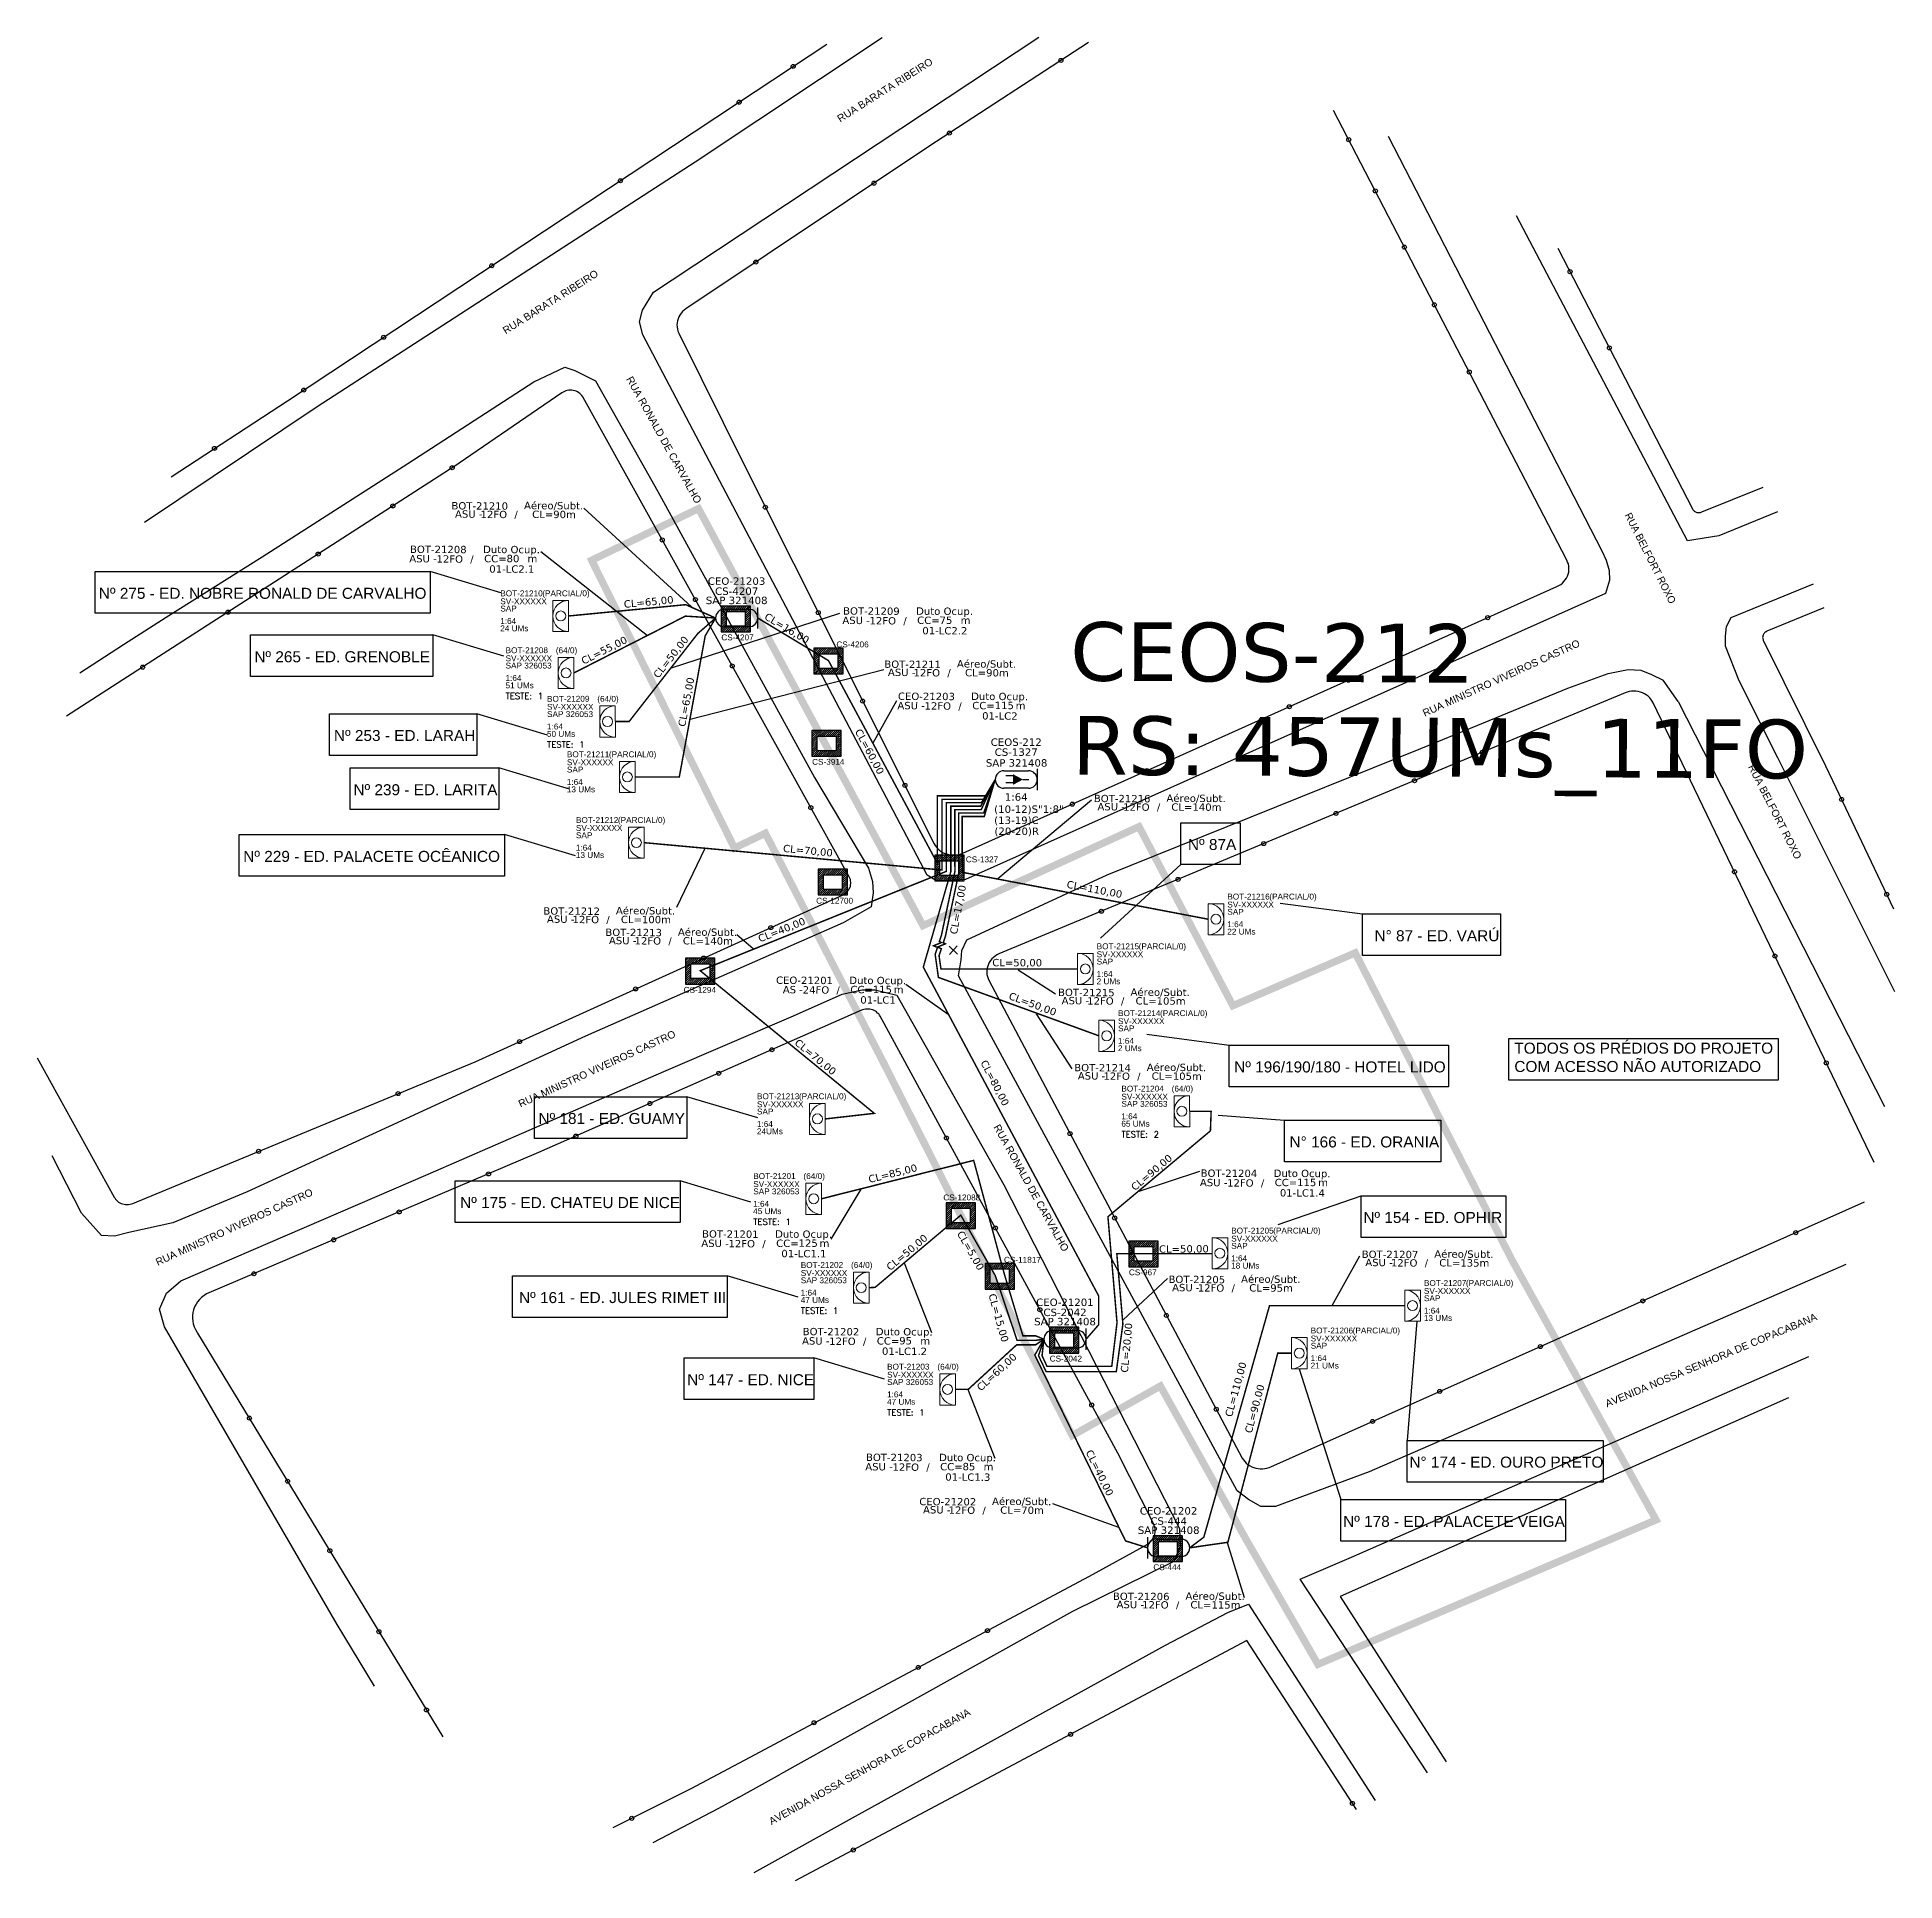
# Model space of a CAD drawing. Extents: x 31872 to 38560, y -10719 to -1519.
# Drawn here: x 33654 to 36187, y -10719 to -8205 of the extents above; entities that cross this region are included whole.
import ezdxf
from ezdxf.enums import TextEntityAlignment as Align

# ---------------------------------------------------------------- set-up
doc = ezdxf.new("R2010")
doc.units = ezdxf.units.DM
doc.header["$MEASUREMENT"] = 0
doc.header["$PDMODE"] = 33
doc.header["$PDSIZE"] = 1e-05
for name, color, linetype in [('10.0-Cartográfico', 252, 'Continuous'), ('10.1-Caixas Subterrâneas', 5, 'Continuous'), ('10.3-Nome das Ruas', 252, 'Continuous'), ('20.4-CEOS', 1, 'Continuous'), ('20.5-CEO', 1, 'Continuous'), ('20.8-Legenda', 1, 'Continuous'), ('CAP a instalar', 1, 'Continuous'), ('celulas gpon', 7, 'Continuous'), ('label_cabos', 7, 'Continuous'), ('Legenda', 1, 'Continuous'), ('Segmento de Logradouro Texto', 238, 'Continuous'), ('Subida Lateral', 5, 'Continuous')]:
    doc.layers.add(name, color=color, linetype=linetype)
doc.layers.add("20.0-LEGENDA DOS CDO'S", color=1, linetype='Continuous', lineweight=0)
doc.layers.add('20.1-CDO_INTERIOR', color=1, linetype='Continuous', lineweight=0)
doc.layers.add('EXTRA', color=50, linetype='Continuous', plot=False)
doc.styles.add('ARIAL', font='arial.ttf')
doc.styles.add('DIGICADE', font='arial.ttf')
doc.styles.add('ROMANS', font='romans.shx')
doc.styles.add('siredit', font='verdana.ttf')
doc.linetypes.add('FENCELINE1', pattern='A,0.25,-0.1,[133,ltypeshp.shx,S=0.1,R=0,X=-0.1,Y=0],-0.1,1', length=1.45)
doc.dimstyles.new('CC', dxfattribs={"dimtxt": 1, "dimasz": 2, "dimexe": 0.18, "dimexo": 0.0625, "dimgap": 0.09, "dimtad": 0, "dimdec": 0, "dimrnd": 1, "dimzin": 0, "dimdsep": 46, "dimtxsty": 'siredit', "dimblk": 'NONE', "dimcen": 0, "dimse1": 1, "dimse2": 1, "dimsd1": 1, "dimsd2": 1, "dimclrt": 7, "dimadec": 0, "dimazin": 0, "dimtfac": 1, "dimtdec": 0, "dimtofl": 0, "dimtmove": 0, "dimatfit": 3, "dimfxl": 0, "dimtolj": 1, "dimtzin": 0, "dimarcsym": 0})
doc.dimstyles.new('CL', dxfattribs={"dimtxt": 1, "dimasz": 2, "dimexe": 0.18, "dimexo": 0.0625, "dimgap": 0.09, "dimtad": 0, "dimdec": 0, "dimrnd": 1, "dimzin": 0, "dimdsep": 46, "dimtxsty": 'siredit', "dimblk": 'NONE', "dimcen": 0, "dimse1": 1, "dimse2": 1, "dimsd1": 1, "dimsd2": 1, "dimclrt": 7, "dimadec": 0, "dimazin": 0, "dimtfac": 1, "dimtdec": 0, "dimtofl": 0, "dimtmove": 0, "dimatfit": 3, "dimfxl": 0, "dimtolj": 1, "dimtzin": 0, "dimarcsym": 0})

msp = doc.modelspace()

# ---------------------------------------------------------------- texts
at = {"color": 0, "char_height": 15, "width": 735.75, "attachment_point": 1, "style": 'ARIAL'}
for s, insert in [('\\C3;Nº 275 - ED. NOBRE RONALD DE CARVALHO', (33738.2, -8955.5)), ('\\C3;Nº 265 - ED. GRENOBLE', (33950.2, -9042)), ('\\C3;Nº 253 - ED. LARAH', (34058.7, -9149.4)), ('\\C3;Nº 239 - ED. LARITA', (34085.3, -9223.3)), ('\\C3;Nº 229 - ED. PALACETE OCÊANICO', (33935.1, -9314.2)), ('\\C3;Nº 87A', (35222.9, -9298)), ('\\C3;N° 87 - ED. VARÚ', (35477.2, -9422.4)), ('\\C3;TODOS OS PRÉDIOS DO PROJETO \\PCOM ACESSO NÃO AUTORIZADO', (35667.8, -9575.7)), ('\\C3;Nº 196/190/180 - HOTEL LIDO', (35285.9, -9601.3)), ('\\C3;Nº 181 - ED. GUAMY', (34337.5, -9671.6)), ('\\C3;N° 166 - ED. ORANIA', (35361.4, -9703.6)), ('\\C3;Nº 175 - ED. CHATEU DE NICE', (34230.7, -9786.3)), ('\\C3;Nº 154 - ED. OPHIR', (35462, -9806.6)), ('\\C3;Nº 161 - ED. JULES RIMET III', (34311, -9915.8)), ('\\C3;Nº 147 - ED. NICE', (34540.3, -10027.8)), ('\\C3;N° 174 - ED. OURO PRETO', (35524.7, -10140.2)), ('\\C3;Nº 178 - ED. PALACETE VEIGA', (35434.4, -10221))]:
    msp.add_mtext(s, dxfattribs=dict(at, insert=insert))
at = {"layer": '10.1-Caixas Subterrâneas', "color": 30, "style": 'ARIAL'}
for s, p in [('CS-4207', (34586.8, -9027.1)), ('CS-4206', (34743.6, -9036.7)), ('CS-3914', (34710.6, -9196.8)), ('CS-1327', (34920.1, -9329.8)), ('CS-12700', (34716.1, -9386.2)), ('CS-1294', (34535.4, -9507.7)), ('CS-12088', (34889.4, -9790.8)), ('CS-11817', (34972.1, -9875.8)), ('CS-967', (35142.4, -9892.9)), ('CS-2042', (35034.4, -10010.5)), ('CS-444', (35175.7, -10295))]:
    msp.add_text(s, height=8, dxfattribs=at).set_placement(p)
at = {"layer": '10.3-Nome das Ruas'}
msp.add_text('RUA BELFORT ROXO', height=10, rotation=296.8022, dxfattribs=at).set_placement((35818, -8856.3))
at = {"layer": '20.8-Legenda', "color": 116, "style": 'siredit'}
for s, p in [('CEOS-212', (35337.9, -9043.5)), ('RS: 457UMs_11FO', (35566.6, -9172.8))]:
    msp.add_text(s, height=80, rotation=359.69, dxfattribs=at).set_placement(p, align=Align.MIDDLE_CENTER)
at = {"layer": 'celulas gpon', "style": 'siredit'}
for s, rotation, p in [('CL=65,00', 5.4419, (34454.4, -8982.9)), ('CL=16,00', 329.3641, (34644.5, -8997.6)), ('CL=55,00', 26.8425, (34399, -9060.4)), ('CL=50,00', 51.8536, (34500.9, -9079.7)), ('CL=65,00', 79.391, (34537.5, -9145.5)), ('CL=60,00', 298.1668, (34768.5, -9151.2)), ('CL=70,00', 354.4815, (34670.6, -9315.5)), ('CL=17,00', 79.2661, (34907.9, -9428.6)), ('CL=110,00', 349.2661, (35056.9, -9364.3)), ('CL=40,00', 21.8001, (34639.4, -9439.1)), ('CL=50,00', 359.8142, (34956.1, -9471.5)), ('CL=50,00', 339.7562, (34977.6, -9515.9)), ('CL=70,00', 320.5298, (34685.8, -9577.5)), ('CL=80,00', 297.3012, (34939.7, -9602.7)), ('CL=85,00', 13.9967, (34788.7, -9767.1)), ('CL=90,00', 39.9032, (35150.4, -9778.3)), ('CL=50,00', 39.9032, (34816.9, -9887.3)), ('CL=5,00', 299.7873, (34907.6, -9835.9)), ('CL=50,00', 0.3339, (35183.4, -9862.1)), ('CL=15,00', 285.6143, (34950.9, -9919.5)), ('CL=20,00', 84.8269, (35141, -10026)), ('CL=60,00', 42.655, (34940.5, -10051.5)), ('CL=110,00', 74.8627, (35282.8, -10086.8)), ('CL=90,00', 74.8627, (35309.7, -10109)), ('CL=40,00', 295.9717, (35083.2, -10133.9))]:
    msp.add_text(s, height=10, rotation=rotation, dxfattribs=at).set_placement(p)
at = {"layer": 'Segmento de Logradouro Texto', "color": 7, "linetype": 'Continuous', "style": 'DIGICADE'}
for s, rotation, p in [('RUA BARATA RIBEIRO', 32.2457, (34748.8, -8321.1)), ('RUA BARATA RIBEIRO', 32.2457, (34292.8, -8610)), ('RUA RONALD DE CARVALHO', 299.0257, (34456.8, -8670.7)), ('RUA MINISTRO VIVEIROS CASTRO', 24.4957, (35545.7, -9131.5)), ('RUA BELFORT ROXO', 297.0243, (35986.1, -9199.5)), ('RUA MINISTRO VIVEIROS CASTRO', 24.4957, (34313, -9664.3)), ('RUA RONALD DE CARVALHO', 299.0257, (34957.5, -9690.7)), ('RUA MINISTRO VIVEIROS CASTRO', 24.4957, (33818.5, -9880.1)), ('AVENIDA NOSSA SENHORA DE COPACABANA', 22.6081, (35794.2, -10073.1)), ('AVENIDA NOSSA SENHORA DE COPACABANA', 28.9969, (34655.2, -10642.7))]:
    msp.add_text(s, height=10, rotation=rotation, dxfattribs=at).set_placement(p)

# ---------------------------------------------------------------- blocks, each defined once
blk = doc.blocks.new('DV')
at = {"linetype": 'Continuous'}
blk.add_circle((0, 0), 0.00000275, dxfattribs=at)
blk = doc.blocks.new('CDOI_CT_ESQ')
at = {"layer": '20.1-CDO_INTERIOR', "color": 8, "lineweight": 18}
blk.add_lwpolyline([(-2.12, -2.13), (-2.12, 2.12), (0, 2.12), (0.01, -2.13)], close=True, dxfattribs=at)
blk.add_circle((-1.06, 0), 0.68, dxfattribs=at)
blk.add_arc((0.01, 0), 2.13, 90.0276, 270.0276, dxfattribs=at)
at = {"layer": "20.0-LEGENDA DOS CDO'S", "color": 8, "style": 'ARIAL'}
for tag, p in [('CDO_N', (-9.3, 2.69)), ('SAP', (-9.3, 0.61)), ('SURVEY', (-9.3, 1.6)), ('1:XX', (-9.31, -1.08)), ('UMS', (-9.31, -2.09))]:
    blk.add_attdef(tag, p, '', height=0.8, rotation=359.9724, dxfattribs=at)
blk.add_attdef('FIBRAS_UTILIZADAS', text='', height=0.8, rotation=359.9724, dxfattribs=at).set_placement((-1.59, 2.69), align=Align.CENTER)
blk = doc.blocks.new('CDOI_CT_DRT')
at = {"layer": '20.1-CDO_INTERIOR', "color": 8, "lineweight": 18}
blk.add_lwpolyline([(2.13, -2.13), (2.13, 2.12), (0, 2.12), (0, -2.13)], close=True, dxfattribs=at)
blk.add_circle((1.06, 0), 0.68, dxfattribs=at)
blk.add_arc((0, 0), 2.13, 269.9724, 89.9724, dxfattribs=at)
at = {"layer": "20.0-LEGENDA DOS CDO'S", "color": 8, "style": 'ARIAL'}
for tag, p in [('CDO_N', (2.61, 2.69)), ('SURVEY', (2.61, 1.6)), ('SAP', (2.61, 0.61)), ('1:XX', (2.6, -1.08)), ('UMS', (2.6, -2.09))]:
    blk.add_attdef(tag, p, '', height=0.8, rotation=359.9724, dxfattribs=at)
blk.add_attdef('FIBRAS_UTILIZADAS', text='', height=0.8, rotation=359.9724, dxfattribs=at).set_placement((10.32, 2.69), align=Align.CENTER)
blk = doc.blocks.new('Inst CDOI-64')
at = {"layer": '20.1-CDO_INTERIOR', "color": 1, "lineweight": 18}
blk.add_lwpolyline([(-2.12, -2.13), (-2.12, 2.12), (0, 2.12), (0.01, -2.13)], close=True, dxfattribs=at)
blk.add_circle((-1.06, 0), 0.68, dxfattribs=at)
blk.add_arc((0.01, 0), 2.13, 90.0276, 270.0276, dxfattribs=at)
at = {"layer": "20.0-LEGENDA DOS CDO'S", "style": 'ARIAL'}
for tag, p, rotation in [('FID', (-9.3, 2.69), 0.118), ('SAP', (-9.3, 0.61), 359.9724), ('SURVEY', (-9.3, 1.6), 359.9724), ('1:XX', (-9.31, -1.08), 359.9724), ('UMS', (-9.31, -2.09), 359.9724)]:
    blk.add_attdef(tag, p, '', height=0.8, rotation=rotation, dxfattribs=at)
at = {"layer": "20.0-LEGENDA DOS CDO'S"}
for tag, p, style, flags in [('ID_ATIVIDADE', (-9.3, 3.78), 'ARIAL', 3), ('FATOR', (-1.5, 3.78), 'ARIAL', 1), ('QTDE', (-9.18, -3.66), 'DIGICADE', 3)]:
    blk.add_attdef(tag, p, '', height=0.8, rotation=0.118, dxfattribs=dict(at, style=style, flags=flags))
at = {"layer": "20.0-LEGENDA DOS CDO'S", "style": 'ARIAL'}
blk.add_attdef('FIBRAS_UTILIZADAS', text='', height=0.8, rotation=359.9724, dxfattribs=at).set_placement((-0.99, 2.69), align=Align.CENTER)
blk = doc.blocks.new('Teste  FTTH')
at = {"color": 0, "lineweight": 0, "style": 'ROMANS'}
for tag, p in [('TESTE', (-2.3, -0.29)), ('QTDE', (0.21, -0.29))]:
    blk.add_attdef(tag, p, '', height=0.48, dxfattribs=at)
for tag, p, flags in [('FID', (-2.23, -1.25), 1), ('FATOR', (-2.23, -2.03), 3), ('ID_ATIVIDADE', (-2.23, -2.72), 3)]:
    blk.add_attdef(tag, p, '', height=0.48, dxfattribs=dict(at, flags=flags))
blk = doc.blocks.new('*X32')
at = {"color": 0, "linetype": 'Continuous'}
for p, q in [((-1.25, 0.34099), (-0.49099, 1.1)), ((-1.25, 0.517767), (-0.667767, 1.1)), ((-1.25, 0.694544), (-0.844544, 1.1)), ((-1.25, 0.87132), (-1.02132, 1.1)), ((-1.25, 1.048097), (-1.198097, 1.1)), ((-1.25, 0.164214), (-0.8035, 0.610714)), ((-1.25, -0.012563), (-0.8035, 0.433937)), ((-1.25, -0.18934), (-0.8035, 0.25716)), ((-1.25, -0.366117), (-0.8035, 0.080383)), ((-0.789214, 0.625), (-0.314214, 1.1)), ((-0.612437, 0.625), (-0.137437, 1.1)), ((-0.43566, 0.625), (0.03934, 1.1)), ((-0.258883, 0.625), (0.216117, 1.1)), ((-0.082107, 0.625), (0.392893, 1.1)), ((0.09467, 0.625), (0.56967, 1.1)), ((0.271447, 0.625), (0.746447, 1.1)), ((0.448223, 0.625), (0.923223, 1.1)), ((0.625, 0.625), (1.1, 1.1)), ((0.801777, 0.625), (1.25, 1.073223)), ((0.8035, 0.449947), (1.25, 0.896447)), ((0.8035, 0.27317), (1.25, 0.71967)), ((0.8035, 0.096393), (1.25, 0.542893)), ((0.8035, -0.080383), (1.25, 0.366117)), ((0.8035, -0.25716), (1.25, 0.18934)), ((0.8035, -0.433937), (1.25, 0.012563)), ((-1.25, -0.542893), (-0.8035, -0.096393)), ((-1.25, -0.71967), (-0.8035, -0.27317)), ((-1.25, -0.896447), (-0.8035, -0.449947)), ((-1.25, -1.073223), (-0.801777, -0.625)), ((-1.1, -1.1), (-0.625, -0.625)), ((-0.923223, -1.1), (-0.448223, -0.625)), ((-0.746447, -1.1), (-0.271447, -0.625)), ((-0.56967, -1.1), (-0.09467, -0.625)), ((-0.392893, -1.1), (0.082107, -0.625)), ((-0.216117, -1.1), (0.258883, -0.625)), ((-0.03934, -1.1), (0.43566, -0.625)), ((0.137437, -1.1), (0.612437, -0.625)), ((0.314214, -1.1), (0.789214, -0.625)), ((0.49099, -1.1), (1.25, -0.34099)), ((0.667767, -1.1), (1.25, -0.517767)), ((0.8035, -0.610714), (1.25, -0.164214)), ((0.844544, -1.1), (1.25, -0.694544)), ((1.02132, -1.1), (1.25, -0.87132)), ((1.198097, -1.1), (1.25, -1.048097))]:
    blk.add_line(p, q, dxfattribs=at)
blk = doc.blocks.new('MANHOLE_MQ')
at = {"color": 0, "linetype": 'Continuous'}
for p, q in [((0.00000623, 0.00000569), (-0.00000627, 0.00000569)), ((-0.00000627, 0.00000569), (-0.00000627, -0.00000531)), ((-0.00000404, 0.00000331), (0.00000399, 0.00000331)), ((-0.00000404, -0.00000294), (-0.00000404, 0.00000331)), ((0.00000399, 0.00000331), (0.00000399, -0.00000294)), ((0.00000623, -0.00000531), (0.00000623, 0.00000569)), ((-0.00000627, -0.00000531), (0.00000623, -0.00000531)), ((0.00000399, -0.00000294), (-0.00000404, -0.00000294)), ((0.00000399, -0.00000294), (0.00000399, -0.00000294))]:
    blk.add_line(p, q, dxfattribs=at)
at = {"color": 0, "linetype": 'Continuous', "xscale": 5e-06, "yscale": 5e-06, "zscale": 1e-05}
blk.add_blockref('*X32', (-0.00000002, 0.00000019), dxfattribs=at)
blk = doc.blocks.new('_None')
blk = doc.blocks.new('*U244')
at = {"layer": '20.5-CEO'}
for p, q in [((-1.56, 1.26), (1.8, 1.26)), ((1.8, -1.13), (-1.56, -1.13))]:
    blk.add_line(p, q, dxfattribs=at)
blk.add_lwpolyline([(3, -1.38), (3, 1.51)], dxfattribs=at)
for centre, start, end in [((-1.56, 0.07), 90, 270), ((1.8, 0.07), 270, 90)]:
    blk.add_arc(centre, 1.2, start, end, dxfattribs=at)
at = {"layer": '20.5-CEO', "color": 7, "style": 'siredit'}
for tag, p in [('FID', (0.11, 5.61)), ('LOCAL', (0.12, 4.23)), ('SAP', (0.12, 2.97)), ('FIBRAS_RESERVA', (0.12, -1.94))]:
    blk.add_attdef(tag, text='', height=1.01, dxfattribs=at).set_placement(p, align=Align.TOP_CENTER)
for tag, flags, p in [('ID_ATIVIDADE', 3, (0.11, -3.51)), ('FATOR', 1, (0.11, -4.82))]:
    blk.add_attdef(tag, text='', height=1.01, dxfattribs=dict(at, flags=flags)).set_placement(p, align=Align.TOP_CENTER)
at = {"layer": '20.5-CEO', "color": 7, "style": 'siredit', "flags": 3}
blk.add_attdef('QTDE', (-4.88, -7.06), '', height=1.01, dxfattribs=at)
blk = doc.blocks.new('*U246')
at = {"layer": '20.5-CEO'}
for p, q in [((-1.56, 1.26), (1.8, 1.26)), ((1.8, -1.13), (-1.56, -1.13))]:
    blk.add_line(p, q, dxfattribs=at)
blk.add_lwpolyline([(-2.75, 1.51), (-2.75, -1.38)], dxfattribs=at)
for centre, start, end in [((-1.56, 0.07), 90, 270), ((1.8, 0.07), 270, 90)]:
    blk.add_arc(centre, 1.2, start, end, dxfattribs=at)
at = {"layer": '20.5-CEO', "color": 7, "style": 'siredit'}
for tag, p in [('FID', (0.11, 5.61)), ('LOCAL', (0.12, 4.23)), ('SAP', (0.12, 2.97)), ('FIBRAS_RESERVA', (0.12, -1.94))]:
    blk.add_attdef(tag, text='', height=1.01, dxfattribs=at).set_placement(p, align=Align.TOP_CENTER)
for tag, flags, p in [('ID_ATIVIDADE', 3, (0.11, -3.51)), ('FATOR', 1, (0.11, -4.82))]:
    blk.add_attdef(tag, text='', height=1.01, dxfattribs=dict(at, flags=flags)).set_placement(p, align=Align.TOP_CENTER)
at = {"layer": '20.5-CEO', "color": 7, "style": 'siredit', "flags": 3}
blk.add_attdef('QTDE', (-4.88, -7.06), '', height=1.01, dxfattribs=at)
blk = doc.blocks.new('Inst CB DT OCUP CFOA-SM-ASU-120-S-12')
at = {"layer": 'label_cabos', "color": 0, "style": 'siredit'}
for tag, flags, p in [('ID_ATIVIDADE', 3, (1.31, 2.67)), ('FATOR', 1, (11.56, 2.55))]:
    blk.add_attdef(tag, text='', height=1, rotation=359.69, dxfattribs=dict(at, flags=flags)).set_placement(p, align=Align.MIDDLE_CENTER)
for tag, p in [('TIPO_CABO', (1.26, 0)), ('DESTINO_CABO', (3.13, 1.26)), ('CABO', (4.69, -0.05)), ('/', (7.71, -0.05)), ('LANCE', (10.91, 0)), ('TIPO_CABO', (13.11, 1.24)), ('UND', (15.96, 0)), ('FID', (13.15, -1.41))]:
    blk.add_attdef(tag, text='', height=1, rotation=359.69, dxfattribs=at).set_placement(p, align=Align.MIDDLE_CENTER)
blk.add_attdef('QTDE', (12.43, -0.47), '', height=1, rotation=359.69, dxfattribs=at)
blk = doc.blocks.new('Inst CB DT OCUP CFOA-SM-AS-80-TS-24')
at = {"layer": 'label_cabos', "color": 0, "style": 'siredit'}
for tag, flags, p in [('ID_ATIVIDADE', 3, (1.31, 2.67)), ('FATOR', 1, (11.56, 2.55))]:
    blk.add_attdef(tag, text='', height=1, rotation=359.69, dxfattribs=dict(at, flags=flags)).set_placement(p, align=Align.MIDDLE_CENTER)
for tag, p in [('TIPO_CABO', (1.76, 0)), ('DESTINO_CABO', (3.13, 1.26)), ('CABO', (4.69, -0.05)), ('/', (7.71, -0.05)), ('LANCE', (10.91, 0)), ('TIPO_CABO', (13.11, 1.24)), ('UND', (15.96, 0)), ('FID', (13.15, -1.41))]:
    blk.add_attdef(tag, text='', height=1, rotation=359.69, dxfattribs=at).set_placement(p, align=Align.MIDDLE_CENTER)
blk.add_attdef('QTDE', (12.43, -0.47), '', height=1, rotation=359.69, dxfattribs=at)
blk = doc.blocks.new('LEGENDA DOS CABOS')
at = {"layer": 'EXTRA', "style": 'siredit'}
for tag, p in [('ID', (4.6, 0.97)), ('XX', (9.03, 0.97))]:
    blk.add_attdef(tag, text='', height=0.48, rotation=359.69, dxfattribs=at).set_placement(p, align=Align.MIDDLE_CENTER)
at = {"layer": 'Legenda', "color": 7, "style": 'siredit'}
for tag, p in [('TIPO_CABO', (1.31, 0)), ('CABO', (4.69, -0.05)), ('/', (6.81, -0.05)), ('METROS', (10.03, -0.05))]:
    blk.add_attdef(tag, text='', height=0.8, rotation=359.69, dxfattribs=at).set_placement(p, align=Align.MIDDLE_CENTER)
blk = doc.blocks.new('*U248')
at = {"layer": '20.4-CEOS', "color": 7, "style": 'siredit'}
for tag, p in [('FIBRAS_SPLITTER', (0, 0)), ('FIBRAS_TOP_C', (0, -4.13)), ('RESERVA_FINAIS', (0, -5.46))]:
    blk.add_attdef(tag, p, '', height=1.01, dxfattribs=at)
for tag, p, flags in [('ID_ATIVIDADE', (0, -6.77), 3), ('FATOR', (0, -8.09), 1), ('QTDE', (0, -9.4), 1), ('FID', (0, -10.71), 1)]:
    blk.add_attdef(tag, p, '', height=1.01, dxfattribs=dict(at, flags=flags))
blk = doc.blocks.new('*U249')
at = {"layer": '20.4-CEOS'}
for p, q in [((-4.54, 1.19), (-1.19, 1.19)), ((-1.19, -1.19), (-4.54, -1.19))]:
    blk.add_line(p, q, dxfattribs=at)
for points in [[(-3.26, 0.52), (-4.27, 0.52)], [(-1.94, 0), (-1.14, 0)], [(0, 1.44), (0, -1.43)], [(-3.26, -0.47), (-4.27, -0.47)]]:
    blk.add_lwpolyline(points, dxfattribs=at)
blk.add_lwpolyline([(-1.94, 0, 0, 1.47, 0), (-3.32, 0, 1.47, 1.47, 0)], format="xyseb", dxfattribs=at)
for centre, start, end in [((-4.54, 0), 90, 270), ((-1.19, 0), 270, 90)]:
    blk.add_arc(centre, 1.19, start, end, dxfattribs=at)
at = {"layer": '20.4-CEOS', "color": 7, "style": 'siredit'}
for tag, p in [('FID', (-2.86, 5.6)), ('LOCAL', (-2.86, 4.24)), ('SAP', (-2.81, 2.77)), ('RACIO_SPLITAGEM', (-2.86, -1.88))]:
    blk.add_attdef(tag, text='', height=1.01, dxfattribs=at).set_placement(p, align=Align.TOP_CENTER)
for tag, flags, p in [('ID_ATIVIDADE', 3, (-2.86, -3.58)), ('FATOR', 1, (-2.86, -4.89))]:
    blk.add_attdef(tag, text='', height=1.01, dxfattribs=dict(at, flags=flags)).set_placement(p, align=Align.TOP_CENTER)
at = {"layer": '20.4-CEOS', "color": 7, "style": 'siredit', "flags": 3}
blk.add_attdef('QTDE', (-4.97, -7.12), '', height=1.01, dxfattribs=at)

# ---------------------------------------------------------------- linework, layer by layer
at = {"color": 1}
for p, q in [((34897.3, -9444.1), (34908.9, -9454.9)), ((34908.5, -9443.7), (34897.7, -9455.3))]:
    msp.add_line(p, q, dxfattribs=at)
at = {"color": 3}
for points in [[(33733.2, -8933.3), (34189.9, -8933.3), (34189.9, -8990.1), (33733.2, -8990.1)], [(33945.1, -9019.8), (34193.7, -9019.8), (34193.7, -9076.6), (33945.1, -9076.6)], [(34052.5, -9127.2), (34253.4, -9127.2), (34253.4, -9184), (34052.5, -9184)], [(34081, -9201.1), (34283.3, -9201.1), (34283.3, -9257.9), (34081, -9257.9)], [(33929.4, -9292), (34291.3, -9292), (34291.3, -9348.8), (33929.4, -9348.8)], [(35213.3, -9275.8), (35294, -9275.8), (35294, -9332.6), (35213.3, -9332.6)], [(35460.8, -9400.2), (35649.1, -9400.2), (35649.1, -9457), (35460.8, -9457)], [(35660.5, -9569.9), (36027.4, -9569.9), (36027.4, -9626.7), (35660.5, -9626.7)], [(35279.2, -9579.1), (35578.2, -9579.1), (35578.2, -9635.9), (35279.2, -9635.9)], [(34332.1, -9649.4), (34539.9, -9649.4), (34539.9, -9706.2), (34332.1, -9706.2)], [(35354.7, -9681.4), (35567.4, -9681.4), (35567.4, -9738.2), (35354.7, -9738.2)], [(34223.8, -9764), (34530.5, -9764), (34530.5, -9820.8), (34223.8, -9820.8)], [(35459, -9784.4), (35656, -9784.4), (35656, -9841.2), (35459, -9841.2)], [(34302.2, -9893.6), (34594.9, -9893.6), (34594.9, -9950.4), (34302.2, -9950.4)], [(34536.2, -10005.6), (34712.8, -10005.6), (34712.8, -10062.4), (34536.2, -10062.4)], [(35521.7, -10118), (35789.1, -10118), (35789.1, -10174.8), (35521.7, -10174.8)], [(35431.4, -10198.8), (35737.6, -10198.8), (35737.6, -10255.6), (35431.4, -10255.6)]]:
    msp.add_lwpolyline(points, close=True, dxfattribs=at)
at = {"color": 8}
for points in [[(35167.8, -10250.1), (35167.8, -10278.9)], [(35179.8, -10252.5), (35213.7, -10252.6)], [(35179.8, -10276.5), (35213.3, -10276.5)]]:
    msp.add_lwpolyline(points, dxfattribs=at)
for centre, start, end in [((35179.8, -10264.5), 89.9874, 270.0003), ((35213.4, -10264.5), 269.6848, 91.416)]:
    msp.add_arc(centre, 12, start, end, dxfattribs=at)
msp.add_point((35026.5, -9980.1))
at = {"layer": '10.0-Cartográfico'}
for points in [[(34519.6, -8535.7), (35019.7, -8204.6)], [(34806, -8205.4), (34551, -8375.2), (34035.7, -8708.9), (33800.5, -8866.6)], [(33836.6, -8804), (33995.3, -8700.7), (34609, -8294.7), (34730.5, -8214.3)], [(35087.2, -8211.9), (34869.6, -8353.7), (34538.5, -8575.1), (34536.1, -8576.9), (34533.9, -8578.9), (34531.9, -8581.1), (34530.3, -8583.5), (34528.9, -8586), (34527.8, -8588.7), (34527, -8591.4), (34526.5, -8594.2), (34526.3, -8597), (34526.4, -8599.8), (34527, -8602.6), (34527.7, -8605.4), (34529, -8608.3)], [(35247.2, -9168.8), (35725.8, -8953.9), (35728.5, -8952.5), (35731, -8950.9), (35733.3, -8949), (35735.4, -8947), (35737.3, -8944.7), (35738.9, -8942.3), (35740.1, -8939.7), (35741.2, -8937), (35741.9, -8934.3), (35742.3, -8931.5), (35742.3, -8928.6), (35742.1, -8925.8), (35741.5, -8923), (35740.5, -8920.3), (35739.4, -8917.8), (35421.4, -8304.8)], [(35495.7, -8339.8), (35787.2, -8905.1), (35792.9, -8917.9), (35797.3, -8932.1), (35797.5, -8945.1), (35792.1, -8963.2), (35328.3, -9170.6)], [(36026.4, -8851.9), (35946.7, -8884.6), (35903.8, -8891.5), (35670.7, -8448.1)], [(35727.2, -8492.3), (35910.6, -8847.7), (35911.1, -8848.6), (35911.7, -8849.4), (35912.4, -8850.1), (35913.1, -8850.8), (35914, -8851.3), (35914.8, -8851.9), (35915.8, -8852.2), (35916.7, -8852.6), (35917.7, -8852.7), (35918.7, -8852.9), (35919.8, -8852.9), (35920.7, -8852.9), (35921.7, -8852.7), (35922.7, -8852.4), (35923.4, -8852.1), (36007, -8818.3)], [(34779.6, -9180.3), (34479.8, -8610.7), (34475.3, -8592.6), (34479.3, -8577), (34494.4, -8552.3), (34519.6, -8535.7)], [(34529, -8608.3), (34619.7, -8791.5), (34816.4, -9183.7)], [(33771.9, -9032.9), (33830.1, -8995.4), (33960.7, -8913.3), (34159.4, -8786), (34331.3, -8674.4), (34356, -8662.6), (34373.5, -8654.7), (34387.1, -8659.3), (34415.2, -8673.4), (34500.2, -8824.1), (34690.7, -9171.9)], [(34661, -9169.2), (34398.4, -8695.8), (34397.9, -8694.9), (34396.7, -8693.3), (34395.4, -8691.9), (34394, -8690.5), (34392.4, -8689.4), (34390.7, -8688.3), (34388.9, -8687.5), (34386.9, -8686.8), (34384.9, -8686.3), (34383, -8686.1), (34380.9, -8686), (34378.9, -8686.1), (34376.8, -8686.4), (34374.9, -8687), (34373, -8687.6), (34371.2, -8688.5), (34369.5, -8689.6), (34229.5, -8785.4), (34229.1, -8785.8), (33826.1, -9045.6)], [(35974.1, -9082.3), (35955.8, -9034.9), (35955.6, -9021.6), (35957, -9008.2), (35963.3, -8996.2), (36075.6, -8950)], [(36089.8, -8982.7), (36012.1, -9014.8), (36011.2, -9015.3), (36010.3, -9015.7), (36009.5, -9016.4), (36008.9, -9017), (36008.2, -9017.7), (36007.6, -9018.6), (36007.1, -9019.4), (36006.8, -9020.3), (36006.6, -9021.2), (36006.4, -9022.1), (36006.3, -9023.1), (36006.4, -9024), (36006.5, -9025), (36006.8, -9025.9), (36007.2, -9026.8)], [(33712.1, -9071.4), (33771.9, -9032.9)], [(36007.2, -9026.8), (36091.8, -9198.3)], [(33826.1, -9045.6), (33694, -9130.7)], [(35618.2, -9142.6), (35740.6, -9092.4), (35795.9, -9072.3), (35823, -9066.7), (35840.3, -9067.8), (35854.7, -9073.6), (35870.6, -9081.4)], [(35891, -9110.4), (35870.6, -9081.4)], [(36026.8, -9187.5), (35974.1, -9082.3)], [(35890.8, -9182.4), (35857.2, -9112.4), (35855.8, -9109.9), (35854.1, -9107.5), (35852.3, -9105.3), (35850.1, -9103.3), (35847.7, -9101.5), (35845.2, -9100), (35842.4, -9098.7), (35839.6, -9097.6), (35836.5, -9096.9), (35833.5, -9096.5), (35830.5, -9096.4), (35827.5, -9096.5), (35824.4, -9096.9), (35821.4, -9097.6), (35818.7, -9098.6), (35671.4, -9160.1)], [(35891, -9110.4), (35925.7, -9178.4)], [(36119.6, -9878.2), (35470, -10160.8), (35342.2, -10208), (35322.2, -10208.3), (35305.5, -10198.7), (35290.1, -10186.8), (34910.3, -9484.8), (34913.6, -9463), (34914.6, -9449.9), (34921.5, -9435.6), (35112.8, -9346.8), (35540.5, -9174.4), (35618.2, -9142.6)], [(35671.4, -9160.1), (35224.3, -9346.9), (34965.2, -9454.6), (34962.5, -9456), (34960, -9457.7), (34957.7, -9459.5), (34955.6, -9461.6), (34953.7, -9463.8), (34952.1, -9466.2), (34950.8, -9468.8), (34949.9, -9471.5), (34949.1, -9474.2), (34948.8, -9477), (34948.7, -9479.9), (34948.9, -9482.7), (34949.6, -9485.5), (34950.4, -9488.2), (34951.5, -9490.5)], [(33654.1, -9596.2), (33759.3, -9786.6), (33759.8, -9787.4), (33760.9, -9789), (33762.2, -9790.5), (33763.5, -9791.8), (33765.2, -9793), (33766.9, -9794), (33768.8, -9794.9), (33770.6, -9795.6), (33772.6, -9796), (33774.6, -9796.4), (33776.7, -9796.4), (33778.7, -9796.3), (33780.7, -9796), (33782.7, -9795.6), (33784.6, -9794.9), (34251.1, -9601.8), (34752.7, -9374.1), (34754.6, -9373.1), (34756.2, -9372), (34757.7, -9370.7), (34759, -9369.3), (34760.3, -9367.8), (34761.2, -9366.1), (34762.1, -9364.4), (34762.7, -9362.6), (34763.1, -9360.8), (34763.4, -9358.9), (34763.3, -9357), (34763.1, -9355.1), (34762.7, -9353.3), (34762, -9351.5), (34761.2, -9349.8), (34661, -9169.2)], [(34690.7, -9171.9), (34713.9, -9214.2), (34787.3, -9338), (34792.7, -9356.1), (34793.9, -9371.5), (34791.1, -9390.7), (34753, -9412.3), (34401.5, -9567), (33940.2, -9779), (33839.1, -9821.4), (33779.2, -9834.6), (33759.5, -9839.6), (33741.9, -9838.8), (33714.5, -9808.4), (33674.7, -9729.9)], [(35328.3, -9170.6), (34919.5, -9353.3), (34898.5, -9354.8), (34880.3, -9355.1), (34867.6, -9347.4), (34779.6, -9180.3)], [(34816.4, -9183.7), (34828.4, -9207.6), (34876.9, -9304.5), (34878.3, -9306.9), (34880.1, -9309.3), (34882, -9311.4), (34884.2, -9313.4), (34886.6, -9315.2), (34889.3, -9316.7), (34892, -9317.9), (34894.9, -9318.9), (34897.8, -9319.6), (34900.8, -9320), (34903.9, -9320.1), (34907, -9319.9), (34910, -9319.4), (34912.9, -9318.7), (34916.2, -9317.4), (35247.2, -9168.8)], [(36158.2, -9739.1), (35890.8, -9182.4)], [(35925.7, -9178.4), (36172.3, -9662.8)], [(36186.5, -9506.2), (36026.8, -9187.5)], [(36091.8, -9198.3), (36101.6, -9218.1), (36184.7, -9393.1)], [(34951.5, -9490.5), (35138, -9843.1), (35296.8, -10142.2), (35298.4, -10144.6), (35300.2, -10146.9), (35302.3, -10149), (35304.6, -10150.9), (35307, -10152.5), (35309.8, -10153.9), (35312.5, -10155.1), (35315.5, -10155.9), (35318.5, -10156.5), (35321.5, -10156.8), (35324.5, -10156.7), (35327.6, -10156.4), (35330.6, -10155.9), (35333.5, -10155), (35336, -10154), (36145.3, -9792.9)], [(33850.1, -9900.7), (34187.1, -9755), (34508.6, -9614.9), (34685.1, -9539.1), (34751.6, -9509.7), (34778.7, -9503.7), (34796.1, -9503.5), (34825.9, -9511.1), (34971.8, -9769.7), (35097.8, -10015.9), (35211.4, -10238.1), (35212.3, -10262.4), (35203.8, -10283.2), (35065.3, -10351.5), (34667.5, -10573)], [(34712.2, -10504), (35088.9, -10303.1), (35166.3, -10260.6), (35168.4, -10259.3), (35170.5, -10257.8), (35172.2, -10256.1), (35173.8, -10254.3), (35175.2, -10252.3), (35176.3, -10250.2), (35177.1, -10247.9), (35177.8, -10245.7), (35178.2, -10243.3), (35178.3, -10241), (35178.1, -10238.6), (35177.7, -10236.3), (35177, -10234), (35176, -10231.6), (35127.3, -10135.4), (34803.5, -9539.8), (34802.5, -9538.2), (34801.3, -9536.6), (34799.9, -9535.3), (34798.5, -9533.9), (34796.8, -9532.9), (34795, -9531.9), (34793.2, -9531.1), (34791.2, -9530.5), (34789.2, -9530.1), (34787.2, -9529.9), (34785.1, -9529.9), (34783.1, -9530), (34781.2, -9530.4), (34779.2, -9531.1), (34777.7, -9531.6), (34337.4, -9725.7), (33885.1, -9918.4), (33881.6, -9920.6), (33878.3, -9923.1), (33875.4, -9926.1), (33872.8, -9929.2), (33870.7, -9932.5), (33868.8, -9936.1), (33867.4, -9939.8), (33866.4, -9943.7), (33865.9, -9947.6), (33865.8, -9951.5), (33866.2, -9955.4), (33866.9, -9959.3), (33868.1, -9963.1), (33869.8, -9966.7), (33871.8, -9970.2), (33872.9, -9971.7)], [(34113.9, -10453.1), (34063, -10369.3), (33827.6, -9963.1), (33821.1, -9939.1), (33830.4, -9917.4), (33850.1, -9900.7)], [(33872.9, -9971.7), (34207.3, -10522.5)], [(35549.5, -10571.2), (35376, -10307.1), (35446, -10277.3), (36069.4, -10003.8)], [(36041.7, -10059.9), (35430.2, -10330.8), (35574.7, -10556.3)], [(34631.6, -10707.1), (34769.6, -10630.3), (35192.2, -10397.4), (35277.4, -10352.8), (35305.5, -10341.4), (35478, -10609.2)], [(35452.5, -10621.4), (35303.1, -10390.9), (34687.5, -10718.7)], [(34632.9, -10546.3), (34712.2, -10504)], [(34439.2, -10646.1), (34545.8, -10592.7), (34632.9, -10546.3)], [(34610.1, -10605), (34667.5, -10573)], [(34610.1, -10605), (34582.9, -10620.1), (34493.4, -10666.7)]]:
    msp.add_lwpolyline(points, dxfattribs=at)
at = {"layer": 'CAP a instalar', "color": 8, "linetype": 'FENCELINE1', "ltscale": 5, "const_width": 2}
for points in [[(34579, -8996.7), (34538.3, -8978.5), (34378.6, -8993.9)], [(34469.3, -9213.4), (34529.5, -9213.4), (34564.8, -9021), (34579, -8996.7)], [(34960.1, -9217), (34947.1, -9243.9), (34887.6, -9243.9), (34887.7, -9340.3), (34481.6, -9303)], [(34960.1, -9217), (34941.3, -9248.6), (34893.5, -9248.6), (34893.6, -9342.1), (34558, -9477.6), (34795.3, -9672.1), (34728.5, -9679.7)], [(34886.9, -9429), (34905.2, -9342.3), (34905.1, -9257.9), (34941.1, -9257.9), (34960.1, -9216.9)], [(34960.1, -9216.9), (34944.5, -9262.6), (34910.3, -9262.6), (34910.5, -9344.1), (34892.2, -9430.8)], [(35250.5, -9407.4), (34915.2, -9343.4), (34915.1, -9267.3), (34945.2, -9267.3), (34960.1, -9217)], [(34878.3, -9455.4), (34882.7, -9486.7), (35101.5, -9566.4)], [(34883.6, -9457.2), (34886.2, -9475.3), (35072.4, -9475.2)], [(35026.5, -9980.1), (35019.2, -10002.6), (35029.5, -10024.3), (35125.2, -10024.3), (35134.2, -9959.4), (35125.9, -9863.5), (35255.8, -9863.5)], [(35225.3, -10264.5), (35244.5, -10250.1), (35334.1, -9934.3), (35518.5, -9934.3)], [(35026.5, -9980.1), (35014.1, -10001.7), (35137.8, -10255.1), (35167.8, -10264.5)], [(35225.3, -10264.5), (35277.3, -10257), (35345.3, -9999.1), (35364.1, -9999.1)]]:
    msp.add_lwpolyline(points, dxfattribs=at)
at = {"layer": 'CAP a instalar', "ltscale": 5, "const_width": 2}
for points in [[(34579, -8996.7), (34537.8, -8994.1), (34385.8, -9071.6)], [(34579, -8996.7), (34554.8, -9017.7), (34461.1, -9137.8), (34442.2, -9137.8)], [(34636.5, -8996.7), (34732.9, -9054.8), (34881.2, -9331), (34881.2, -9239.2), (34948.4, -9239.2), (34960.1, -9216.9)], [(35084, -9980.1), (35101.2, -9960.3), (35101.2, -9921.1), (35101.2, -9921.1), (34862.1, -9472.7), (34899.7, -9342.3), (34899.6, -9253.2), (34940.4, -9253.2), (34960.1, -9217)], [(35026.5, -9980.1), (35024, -10002.5), (35030.8, -10017.2), (35119, -10017.2), (35126.2, -9957.4), (35113.8, -9813.1), (35113.8, -9813.1), (35253.5, -9696), (35254.5, -9669.3), (35225.2, -9669.3)], [(35026.5, -9980.1), (35015.3, -9975.5), (34997.9, -9975.5), (34972.5, -9891), (34930.8, -9736.3), (34930.8, -9736.3), (34723.3, -9788.6)], [(35026.5, -9980.1), (35015.3, -9981.6), (34989.9, -9981.6), (34960.3, -9893.5), (34913.2, -9811), (34796.4, -9909.4), (34788.1, -9909.8)], [(35026.5, -9980.1), (35015.3, -9987.7), (34989.4, -9987.7), (34923.4, -10048.5), (34905.9, -10048.5)]]:
    msp.add_lwpolyline(points, dxfattribs=at)
at = {"layer": 'celulas gpon', "color": 116, "linetype": 'Continuous', "lineweight": 200, "const_width": 10}
msp.add_lwpolyline([(34555.7, -8847.5), (34410, -8917.9), (34604.7, -9310.3), (34646.8, -9290.2), (34807.8, -9602.9), (35065.2, -10111.4), (35185.3, -10044), (35302.1, -10253), (35400.1, -10423.4), (35861, -10226.5), (35665, -9872.9), (35450.9, -9453.3), (35284.1, -9525.3), (35156.2, -9281.2), (34861.8, -9416.1), (34555.7, -8847.5)], dxfattribs=at)
at = {"layer": 'Subida Lateral', "color": 8, "const_width": 2}
for points in [[(34878.3, -9455.4), (34881.4, -9445.8), (34876, -9443.6), (34886.8, -9439.2), (34884, -9437.8), (34887.2, -9427.9)], [(34883.6, -9457.2), (34886.7, -9447.6), (34881.3, -9445.4), (34892.1, -9441), (34889.3, -9439.6), (34892.5, -9429.7)]]:
    msp.add_lwpolyline(points, dxfattribs=at)

# ---------------------------------------------------------------- block references
at = {"color": 0, "lineweight": 0, "xscale": 10, "yscale": 10, "zscale": 10}
for p, values in [((34385.7, -9071.6), {'FIBRAS_UTILIZADAS': '(64/0)', 'SURVEY': 'SV-XXXXXX', 'SAP': 'SAP 326053', '1:XX': '1:64', 'UMS': '51 UMs', 'FID': 'BOT-21208'}), ((34442.2, -9137.8), {'FIBRAS_UTILIZADAS': '(64/0)', 'SURVEY': 'SV-XXXXXX', 'SAP': 'SAP 326053', '1:XX': '1:64', 'UMS': '50 UMs', 'FID': 'BOT-21209'}), ((35225.2, -9669.3), {'FIBRAS_UTILIZADAS': '(64/0)', 'SURVEY': 'SV-XXXXXX', 'SAP': 'SAP 326053', '1:XX': '1:64', 'UMS': '65 UMs', 'FID': 'BOT-21204'}), ((34723.3, -9788.6), {'FIBRAS_UTILIZADAS': '(64/0)', 'SURVEY': 'SV-XXXXXX', 'SAP': 'SAP 326053', '1:XX': '1:64', 'UMS': '45 UMs', 'FID': 'BOT-21201'}), ((34788.1, -9909.8), {'FIBRAS_UTILIZADAS': '(64/0)', 'SURVEY': 'SV-XXXXXX', 'SAP': 'SAP 326053', '1:XX': '1:64', 'UMS': '47 UMs', 'FID': 'BOT-21202'}), ((34905.8, -10048.5), {'FIBRAS_UTILIZADAS': '(64/0)', 'SURVEY': 'SV-XXXXXX', 'SAP': 'SAP 326053', '1:XX': '1:64', 'UMS': '47 UMs', 'FID': 'BOT-21203'})]:
    msp.add_blockref('Inst CDOI-64', p, dxfattribs=at).add_auto_attribs(values)
at = {"layer": '10.0-Cartográfico', "xscale": 1000000, "yscale": 1000000, "zscale": 1000000}
for p in [(34684.7, -8244.6), (35049.8, -8236.3), (34611.1, -8293.3), (34897.6, -8335.5), (35442, -8344.4), (34449.2, -8400.5), (34794.9, -8403.7), (35478.3, -8414.3), (34633.8, -8511.4), (35518, -8491), (34273.8, -8516.4), (35743.8, -8524.4), (35558.8, -8569.6), (34126.5, -8613.9), (35797.4, -8628.3), (35606.4, -8661.3), (34017.6, -8685.9), (33895.9, -8765.4), (34219.9, -8791.7), (34139, -8843.9), (34646.8, -8845.6), (34506.3, -8890.3), (34037.2, -8909.5), (33914.3, -8988.7), (34551.4, -8971.5), (34718.9, -8989.3), (35631.5, -8996.2), (33798, -9063.7), (34601.6, -9062), (35441.6, -9081.5), (34779.4, -9110), (35361.1, -9117.6), (35624.2, -9179.8), (35167.2, -9204.7), (35531.7, -9218.5), (34837.1, -9224.9), (36113.9, -9244.1), (34708.8, -9255.3), (35065.2, -9250.5), (35424.6, -9263.2), (35326.2, -9304.3), (35967.9, -9342.8), (35209.4, -9353.1), (35104.8, -9396.6), (36175.4, -9373.5), (34654.3, -9418.8), (34562.7, -9460.3), (36023, -9457.7), (34469.9, -9502.4), (34311.7, -9574.3), (34655.7, -9585.4), (34583.2, -9617.4), (36093, -9603.4), (34146.2, -9645.2), (34489.4, -9658.7), (35062.1, -9699.7), (33956, -9723.9), (34388.6, -9703.1), (34893.7, -9705.8), (34269.4, -9754.7), (34147.6, -9806.6), (35123, -9814.8), (34058.4, -9844.6), (34960.5, -9828.5), (36051.5, -9834.8), (33949.6, -9890.9), (35843, -9927.8), (35021, -9939.9), (35193.5, -9947.7), (35703.3, -9990.1), (35566.1, -10051.3), (35091.7, -10069.8), (35261.5, -10075.6), (33943.4, -10087.7), (35474.5, -10092.2), (33995.5, -10173.7), (34053.1, -10268.5), (34120.1, -10378.9), (34949.6, -10377.4), (34855.2, -10427.7), (34184.9, -10485.6), (34713.2, -10503.1), (35062.9, -10518.8), (35447, -10613), (34464.7, -10633.4), (34766.6, -10676.6)]:
    msp.add_blockref('DV', p, dxfattribs=at)
at = {"layer": '10.1-Caixas Subterrâneas', "color": 30, "xscale": 3197875.543111582, "yscale": 3197875.543111582, "zscale": 3197875.543111582}
for p, rotation in [((34606.5, -8997.3), 180.0000000000631), ((34732.9, -9054.8), 180.0000000000631), ((34730.3, -9167), 180.000000000063), ((34738.8, -9356.1), 180.0000000000631), ((34897.6, -9337), 180.0000000000631), ((34558, -9477.6), 180.000000000063), ((34913.2, -9811), 180.000000000063), ((35162.1, -9863.2), 180.0000000000631), ((34966.2, -9893.7), 180.000000000063), ((35054.1, -9980.8), 180.0000000000631), ((35195.4, -10265.2), 180.0000000000631)]:
    msp.add_blockref('MANHOLE_MQ', p, dxfattribs=dict(at, rotation=rotation))
at = {"layer": "20.0-LEGENDA DOS CDO'S", "lineweight": 0, "xscale": 17.50499999999992, "yscale": 17.50499999999992, "zscale": 17.50499999999992, "rotation": 0.004078562105398201}
for p, values in [((34333, -9102.2), {'TESTE': 'TESTE:', 'QTDE': '1'}), ((34389.5, -9168.3), {'TESTE': 'TESTE:', 'QTDE': '1'}), ((35172.5, -9699.9), {'TESTE': 'TESTE:', 'QTDE': '2'}), ((34670.6, -9819.1), {'TESTE': 'TESTE:', 'QTDE': '1'}), ((34735.4, -9940.3), {'TESTE': 'TESTE:', 'QTDE': '1'}), ((34853.1, -10079.1), {'TESTE': 'TESTE:', 'QTDE': '1'})]:
    msp.add_blockref('Teste  FTTH', p, dxfattribs=at).add_auto_attribs(values)
at = {"layer": '20.1-CDO_INTERIOR', "xscale": 10, "yscale": 10, "zscale": 10}
for name, p, values in [('CDOI_CT_ESQ', (34378.5, -8993.9), {'CDO_N': 'BOT-21210', 'FIBRAS_UTILIZADAS': '        (PARCIAL/0)', 'SURVEY': 'SV-XXXXXX', 'SAP': 'SAP', '1:XX': '1:64', 'UMS': '24 UMs'}), ('CDOI_CT_ESQ', (34469.3, -9213.4), {'CDO_N': 'BOT-21211', 'FIBRAS_UTILIZADAS': '        (PARCIAL/0)', 'SURVEY': 'SV-XXXXXX', 'SAP': 'SAP', '1:XX': '1:64', 'UMS': '13 UMs'}), ('CDOI_CT_ESQ', (34481.6, -9303), {'CDO_N': 'BOT-21212', 'FIBRAS_UTILIZADAS': '        (PARCIAL/0)', 'SURVEY': 'SV-XXXXXX', 'SAP': 'SAP', '1:XX': '1:64', 'UMS': '13 UMs'}), ('CDOI_CT_DRT', (35250.5, -9407.4), {'CDO_N': 'BOT-21216', 'FIBRAS_UTILIZADAS': '        (PARCIAL/0)', 'SURVEY': 'SV-XXXXXX', 'SAP': 'SAP', '1:XX': '1:64', 'UMS': '22 UMs'}), ('CDOI_CT_DRT', (35072.4, -9475.2), {'CDO_N': 'BOT-21215', 'FIBRAS_UTILIZADAS': '        (PARCIAL/0)', 'SURVEY': 'SV-XXXXXX', 'SAP': 'SAP', '1:XX': '1:64', 'UMS': '2 UMs'}), ('CDOI_CT_DRT', (35101.5, -9566.4), {'CDO_N': 'BOT-21214', 'FIBRAS_UTILIZADAS': '        (PARCIAL/0)', 'SURVEY': 'SV-XXXXXX', 'SAP': 'SAP', '1:XX': '1:64', 'UMS': '2 UMs'}), ('CDOI_CT_ESQ', (34728.4, -9679.7), {'CDO_N': 'BOT-21213', 'FIBRAS_UTILIZADAS': '        (PARCIAL/0)', 'SURVEY': 'SV-XXXXXX', 'SAP': 'SAP', '1:XX': '1:64', 'UMS': '24UMs'}), ('CDOI_CT_DRT', (35255.8, -9862.9), {'CDO_N': 'BOT-21205', 'FIBRAS_UTILIZADAS': '        (PARCIAL/0)', 'SURVEY': 'SV-XXXXXX', 'SAP': 'SAP', '1:XX': '1:64', 'UMS': '18 UMs'}), ('CDOI_CT_DRT', (35518.5, -9934.3), {'CDO_N': 'BOT-21207', 'FIBRAS_UTILIZADAS': '        (PARCIAL/0)', 'SURVEY': 'SV-XXXXXX', 'SAP': 'SAP', '1:XX': '1:64', 'UMS': '13 UMs'}), ('CDOI_CT_DRT', (35364.1, -9999.1), {'CDO_N': 'BOT-21206', 'FIBRAS_UTILIZADAS': '        (PARCIAL/0)', 'SURVEY': 'SV-XXXXXX', 'SAP': 'SAP', '1:XX': '1:64', 'UMS': '21 UMs'})]:
    msp.add_blockref(name, p, dxfattribs=at).add_auto_attribs(values)
at = {"layer": '20.4-CEOS', "lineweight": 0, "xscale": 10, "yscale": 10, "zscale": 10}
msp.add_blockref('*U249', (35017.4, -9216.9), dxfattribs=at).add_auto_attribs({'FID': 'CEOS-212', 'LOCAL': 'CS-1327', 'SAP': 'SAP 321408', 'RACIO_SPLITAGEM': '1:64'})
at = {"layer": '20.4-CEOS', "color": 0, "lineweight": 0}
ref = msp.add_blockref('*U248', (34958.7, -9262.4), dxfattribs=dict(at, xscale=10, yscale=10, zscale=10))
ref.add_attrib('FIBRAS_SPLITTER', '(10-12)S"1:8"', (34958.7, -9262.4), dxfattribs={"color": 7, "height": 10.097, "style": 'siredit'})
ref.add_attrib('FIBRAS_TOP_C', '(13-19)C', (34958.7, -9277.5), dxfattribs={"color": 7, "height": 10.1, "style": 'siredit'})
ref.add_attrib('RESERVA_FINAIS', '(20-20)R', (34959.1, -9292.5), dxfattribs={"color": 7, "height": 10.1, "style": 'siredit'})
at = {"layer": '20.5-CEO', "color": 0, "lineweight": 0}
ref = msp.add_blockref('*U244', (34606.5, -8997.3), dxfattribs=dict(at, xscale=10, yscale=10, zscale=10))
ref.add_attrib('LOCAL', 'CS-4207', dxfattribs={"color": 7, "height": 10.14, "style": 'siredit'}).set_placement((34607.7, -8955), align=Align.TOP_CENTER)
ref.add_attrib('SAP', 'SAP 321408', dxfattribs={"color": 7, "height": 10.14, "style": 'siredit'}).set_placement((34607.7, -8967.6), align=Align.TOP_CENTER)
ref.add_attrib('FID', 'CEO-21203', dxfattribs={"layer": '20.4-CEOS', "color": 7, "height": 10.1, "style": 'siredit'}).set_placement((34607.6, -8941.3), align=Align.TOP_CENTER)
ref = msp.add_blockref('*U244', (35054.1, -9980.8), dxfattribs=dict(at, xscale=10, yscale=10, zscale=10))
ref.add_attrib('LOCAL', 'CS-2042', dxfattribs={"color": 7, "height": 10.14, "style": 'siredit'}).set_placement((35055.3, -9938.4), align=Align.TOP_CENTER)
ref.add_attrib('SAP', 'SAP 321408', dxfattribs={"color": 7, "height": 10.14, "style": 'siredit'}).set_placement((35055.3, -9951), align=Align.TOP_CENTER)
ref.add_attrib('FID', 'CEO-21201', dxfattribs={"layer": '20.4-CEOS', "color": 7, "height": 10.1, "style": 'siredit'}).set_placement((35055.2, -9924.7), align=Align.TOP_CENTER)
at = {"layer": '20.5-CEO', "color": 8, "lineweight": 0}
ref = msp.add_blockref('*U246', (35195.4, -10265.2), dxfattribs=dict(at, xscale=10, yscale=10, zscale=10))
ref.add_attrib('LOCAL', 'CS-444', dxfattribs={"color": 8, "height": 10.14, "style": 'siredit'}).set_placement((35196.6, -10222.9), align=Align.TOP_CENTER)
ref.add_attrib('SAP', 'SAP 321408', dxfattribs={"color": 8, "height": 10.14, "style": 'siredit'}).set_placement((35196.6, -10235.4), align=Align.TOP_CENTER)
ref.add_attrib('FID', 'CEO-21202', dxfattribs={"layer": '20.4-CEOS', "color": 8, "height": 10.1, "style": 'siredit'}).set_placement((35196.5, -10209.1), align=Align.TOP_CENTER)
at = {"layer": 'label_cabos', "color": 0, "lineweight": 0}
ref = msp.add_blockref('LEGENDA DOS CABOS', (34215.1, -8860.1), dxfattribs=dict(at, xscale=10, yscale=10, zscale=10))
ref.add_attrib('ID', 'BOT-21210', dxfattribs={"color": 0, "height": 10, "rotation": 359.69, "style": 'siredit'}).set_placement((34257.5, -8843.8), align=Align.MIDDLE_CENTER)
ref.add_attrib('CABO', '12FO', dxfattribs={"color": 0, "height": 10, "rotation": 359.69, "style": 'siredit'}).set_placement((34276.7, -8855.4), align=Align.MIDDLE_CENTER)
ref.add_attrib('METROS', 'CL=90m', dxfattribs={"color": 0, "height": 10, "rotation": 359.69, "style": 'siredit'}).set_placement((34358.7, -8855.4), align=Align.MIDDLE_CENTER)
ref.add_attrib('XX', 'Aéreo/Subt.', dxfattribs={"color": 0, "height": 10, "rotation": 359.69, "style": 'siredit'}).set_placement((34358.2, -8843.4), align=Align.MIDDLE_CENTER)
ref.add_attrib('/', '/', dxfattribs={"color": 0, "height": 10, "rotation": 359.69, "style": 'siredit'}).set_placement((34307, -8855.4), align=Align.MIDDLE_CENTER)
ref.add_attrib('TIPO_CABO', 'ASU -', dxfattribs={"color": 0, "height": 10, "rotation": 359.69, "style": 'siredit'}).set_placement((34242.5, -8854.9), align=Align.MIDDLE_CENTER)
ref = msp.add_blockref('Inst CB DT OCUP CFOA-SM-ASU-120-S-12', (34169.7, -8915.7), dxfattribs=dict(at, xscale=10, yscale=10, zscale=10))
ref.add_attrib('DESTINO_CABO', 'BOT-21208', dxfattribs={"color": 0, "height": 10, "rotation": 359.69, "style": 'siredit'}).set_placement((34201, -8903.1), align=Align.MIDDLE_CENTER)
ref.add_attrib('CABO', '12FO', dxfattribs={"color": 0, "height": 10, "rotation": 359.69, "style": 'siredit'}).set_placement((34216.6, -8916.2), align=Align.MIDDLE_CENTER)
ref.add_attrib('TIPO_CABO', 'Duto Ocup.', dxfattribs={"color": 0, "height": 10, "rotation": 359.69, "style": 'siredit'}).set_placement((34300.8, -8903.3), align=Align.MIDDLE_CENTER)
ref.add_attrib('/', '/', dxfattribs={"color": 0, "height": 10, "rotation": 359.69, "style": 'siredit'}).set_placement((34246.8, -8916.2), align=Align.MIDDLE_CENTER)
ref.add_attrib('TIPO_CABO', 'ASU - ', dxfattribs={"color": 0, "height": 10, "rotation": 359.69, "style": 'siredit'}).set_placement((34182.3, -8915.8), align=Align.MIDDLE_CENTER)
ref.add_attrib('FID', '01-LC2.1', dxfattribs={"color": 0, "height": 10, "rotation": 359.69, "style": 'siredit'}).set_placement((34301.2, -8929.9), align=Align.MIDDLE_CENTER)
ref.add_attrib('LANCE', 'CC=', dxfattribs={"color": 0, "height": 10, "rotation": 359.69, "style": 'siredit'}).set_placement((34278.8, -8915.7), align=Align.MIDDLE_CENTER)
ref.add_attrib('QTDE', '80', (34294, -8920.5), dxfattribs={"color": 0, "height": 10, "rotation": 359.69, "style": 'siredit'})
ref.add_attrib('UND', 'm', dxfattribs={"color": 0, "height": 10, "rotation": 359.69, "style": 'siredit'}).set_placement((34329.3, -8915.7), align=Align.MIDDLE_CENTER)
ref = msp.add_blockref('Inst CB DT OCUP CFOA-SM-ASU-120-S-12', (34760, -8999.9), dxfattribs=dict(at, xscale=10, yscale=10, zscale=10))
ref.add_attrib('DESTINO_CABO', 'BOT-21209', dxfattribs={"color": 0, "height": 10, "rotation": 359.69, "style": 'siredit'}).set_placement((34791.4, -8987.2), align=Align.MIDDLE_CENTER)
ref.add_attrib('CABO', '12FO', dxfattribs={"color": 0, "height": 10, "rotation": 359.69, "style": 'siredit'}).set_placement((34806.9, -9000.4), align=Align.MIDDLE_CENTER)
ref.add_attrib('TIPO_CABO', 'Duto Ocup.', dxfattribs={"color": 0, "height": 10, "rotation": 359.69, "style": 'siredit'}).set_placement((34891.1, -8987.4), align=Align.MIDDLE_CENTER)
ref.add_attrib('/', '/', dxfattribs={"color": 0, "height": 10, "rotation": 359.69, "style": 'siredit'}).set_placement((34837.2, -9000.4), align=Align.MIDDLE_CENTER)
ref.add_attrib('TIPO_CABO', 'ASU - ', dxfattribs={"color": 0, "height": 10, "rotation": 359.69, "style": 'siredit'}).set_placement((34772.7, -8999.9), align=Align.MIDDLE_CENTER)
ref.add_attrib('FID', '01-LC2.2', dxfattribs={"color": 0, "height": 10, "rotation": 359.69, "style": 'siredit'}).set_placement((34891.5, -9014), align=Align.MIDDLE_CENTER)
ref.add_attrib('LANCE', 'CC=', dxfattribs={"color": 0, "height": 10, "rotation": 359.69, "style": 'siredit'}).set_placement((34869.1, -8999.8), align=Align.MIDDLE_CENTER)
ref.add_attrib('QTDE', '75', (34884.3, -9004.6), dxfattribs={"color": 0, "height": 10, "rotation": 359.69, "style": 'siredit'})
ref.add_attrib('UND', 'm', dxfattribs={"color": 0, "height": 10, "rotation": 359.69, "style": 'siredit'}).set_placement((34919.7, -8999.8), align=Align.MIDDLE_CENTER)
ref = msp.add_blockref('LEGENDA DOS CABOS', (34805.2, -9076.1), dxfattribs=dict(at, xscale=10, yscale=10, zscale=10))
ref.add_attrib('ID', 'BOT-21211', dxfattribs={"color": 0, "height": 10, "rotation": 359.69, "style": 'siredit'}).set_placement((34847.6, -9059.8), align=Align.MIDDLE_CENTER)
ref.add_attrib('CABO', '12FO', dxfattribs={"color": 0, "height": 10, "rotation": 359.69, "style": 'siredit'}).set_placement((34866.9, -9071.3), align=Align.MIDDLE_CENTER)
ref.add_attrib('METROS', 'CL=90m', dxfattribs={"color": 0, "height": 10, "rotation": 359.69, "style": 'siredit'}).set_placement((34948.8, -9071.3), align=Align.MIDDLE_CENTER)
ref.add_attrib('XX', 'Aéreo/Subt.', dxfattribs={"color": 0, "height": 10, "rotation": 359.69, "style": 'siredit'}).set_placement((34948.3, -9059.3), align=Align.MIDDLE_CENTER)
ref.add_attrib('/', '/', dxfattribs={"color": 0, "height": 10, "rotation": 359.69, "style": 'siredit'}).set_placement((34897.2, -9071.3), align=Align.MIDDLE_CENTER)
ref.add_attrib('TIPO_CABO', 'ASU -', dxfattribs={"color": 0, "height": 10, "rotation": 359.69, "style": 'siredit'}).set_placement((34832.6, -9070.8), align=Align.MIDDLE_CENTER)
ref = msp.add_blockref('Inst CB DT OCUP CFOA-SM-ASU-120-S-12', (34835.1, -9116.1), dxfattribs=dict(at, xscale=10, yscale=10, zscale=10))
ref.add_attrib('DESTINO_CABO', 'CEO-21203', dxfattribs={"color": 0, "height": 10, "rotation": 359.69, "style": 'siredit'}).set_placement((34866.4, -9103.5), align=Align.MIDDLE_CENTER)
ref.add_attrib('CABO', '12FO', dxfattribs={"color": 0, "height": 10, "rotation": 359.69, "style": 'siredit'}).set_placement((34881.9, -9116.6), align=Align.MIDDLE_CENTER)
ref.add_attrib('TIPO_CABO', 'Duto Ocup.', dxfattribs={"color": 0, "height": 10, "rotation": 359.69, "style": 'siredit'}).set_placement((34966.1, -9103.6), align=Align.MIDDLE_CENTER)
ref.add_attrib('/', '/', dxfattribs={"color": 0, "height": 10, "rotation": 359.69, "style": 'siredit'}).set_placement((34912.2, -9116.6), align=Align.MIDDLE_CENTER)
ref.add_attrib('TIPO_CABO', 'ASU - ', dxfattribs={"color": 0, "height": 10, "rotation": 359.69, "style": 'siredit'}).set_placement((34847.7, -9116.1), align=Align.MIDDLE_CENTER)
ref.add_attrib('FID', '01-LC2', dxfattribs={"color": 0, "height": 10, "rotation": 359.69, "style": 'siredit'}).set_placement((34966.5, -9130.2), align=Align.MIDDLE_CENTER)
ref.add_attrib('LANCE', 'CC=', dxfattribs={"color": 0, "height": 10, "rotation": 359.69, "style": 'siredit'}).set_placement((34944.2, -9116.1), align=Align.MIDDLE_CENTER)
ref.add_attrib('QTDE', '115', (34959.4, -9120.8), dxfattribs={"color": 0, "height": 10, "rotation": 359.69, "style": 'siredit'})
ref.add_attrib('UND', 'm', dxfattribs={"color": 0, "height": 10, "rotation": 359.69, "style": 'siredit'}).set_placement((34994.7, -9116.1), align=Align.MIDDLE_CENTER)
ref = msp.add_blockref('LEGENDA DOS CABOS', (35090.8, -9259.2), dxfattribs=dict(at, xscale=10, yscale=10, zscale=10))
ref.add_attrib('ID', 'BOT-21216', dxfattribs={"color": 0, "height": 10, "rotation": 359.69, "style": 'siredit'}).set_placement((35133.2, -9242.9), align=Align.MIDDLE_CENTER)
ref.add_attrib('CABO', '12FO', dxfattribs={"color": 0, "height": 10, "rotation": 359.69, "style": 'siredit'}).set_placement((35152.5, -9254.5), align=Align.MIDDLE_CENTER)
ref.add_attrib('METROS', 'CL=140m', dxfattribs={"color": 0, "height": 10, "rotation": 359.69, "style": 'siredit'}).set_placement((35234.4, -9254.5), align=Align.MIDDLE_CENTER)
ref.add_attrib('XX', 'Aéreo/Subt.', dxfattribs={"color": 0, "height": 10, "rotation": 359.69, "style": 'siredit'}).set_placement((35233.9, -9242.5), align=Align.MIDDLE_CENTER)
ref.add_attrib('/', '/', dxfattribs={"color": 0, "height": 10, "rotation": 359.69, "style": 'siredit'}).set_placement((35182.8, -9254.5), align=Align.MIDDLE_CENTER)
ref.add_attrib('TIPO_CABO', 'ASU -', dxfattribs={"color": 0, "height": 10, "rotation": 359.69, "style": 'siredit'}).set_placement((35118.2, -9254), align=Align.MIDDLE_CENTER)
ref = msp.add_blockref('LEGENDA DOS CABOS', (34340.4, -9412.6), dxfattribs=dict(at, xscale=10, yscale=10, zscale=10))
ref.add_attrib('ID', 'BOT-21212', dxfattribs={"color": 0, "height": 10, "rotation": 359.69, "style": 'siredit'}).set_placement((34382.8, -9396.3), align=Align.MIDDLE_CENTER)
ref.add_attrib('CABO', '12FO', dxfattribs={"color": 0, "height": 10, "rotation": 359.69, "style": 'siredit'}).set_placement((34402.1, -9407.8), align=Align.MIDDLE_CENTER)
ref.add_attrib('METROS', 'CL=100m', dxfattribs={"color": 0, "height": 10, "rotation": 359.69, "style": 'siredit'}).set_placement((34484, -9407.8), align=Align.MIDDLE_CENTER)
ref.add_attrib('XX', 'Aéreo/Subt.', dxfattribs={"color": 0, "height": 10, "rotation": 359.69, "style": 'siredit'}).set_placement((34483.5, -9395.8), align=Align.MIDDLE_CENTER)
ref.add_attrib('/', '/', dxfattribs={"color": 0, "height": 10, "rotation": 359.69, "style": 'siredit'}).set_placement((34432.3, -9407.8), align=Align.MIDDLE_CENTER)
ref.add_attrib('TIPO_CABO', 'ASU -', dxfattribs={"color": 0, "height": 10, "rotation": 359.69, "style": 'siredit'}).set_placement((34367.8, -9407.3), align=Align.MIDDLE_CENTER)
ref = msp.add_blockref('LEGENDA DOS CABOS', (34424.9, -9441.7), dxfattribs=dict(at, xscale=10, yscale=10, zscale=10))
ref.add_attrib('ID', 'BOT-21213', dxfattribs={"color": 0, "height": 10, "rotation": 359.69, "style": 'siredit'}).set_placement((34467.3, -9425.4), align=Align.MIDDLE_CENTER)
ref.add_attrib('CABO', '12FO', dxfattribs={"color": 0, "height": 10, "rotation": 359.69, "style": 'siredit'}).set_placement((34486.6, -9436.9), align=Align.MIDDLE_CENTER)
ref.add_attrib('METROS', 'CL=140m', dxfattribs={"color": 0, "height": 10, "rotation": 359.69, "style": 'siredit'}).set_placement((34568.5, -9436.9), align=Align.MIDDLE_CENTER)
ref.add_attrib('XX', 'Aéreo/Subt.', dxfattribs={"color": 0, "height": 10, "rotation": 359.69, "style": 'siredit'}).set_placement((34568, -9425), align=Align.MIDDLE_CENTER)
ref.add_attrib('/', '/', dxfattribs={"color": 0, "height": 10, "rotation": 359.69, "style": 'siredit'}).set_placement((34516.9, -9436.9), align=Align.MIDDLE_CENTER)
ref.add_attrib('TIPO_CABO', 'ASU -', dxfattribs={"color": 0, "height": 10, "rotation": 359.69, "style": 'siredit'}).set_placement((34452.3, -9436.5), align=Align.MIDDLE_CENTER)
ref = msp.add_blockref('Inst CB DT OCUP CFOA-SM-AS-80-TS-24', (34668.9, -9503.3), dxfattribs=dict(at, xscale=10, yscale=10, zscale=10))
ref.add_attrib('DESTINO_CABO', 'CEO-21201', dxfattribs={"color": 0, "height": 10, "rotation": 359.69, "style": 'siredit'}).set_placement((34700.2, -9490.7), align=Align.MIDDLE_CENTER)
ref.add_attrib('CABO', '24FO', dxfattribs={"color": 0, "height": 10, "rotation": 359.69, "style": 'siredit'}).set_placement((34715.8, -9503.8), align=Align.MIDDLE_CENTER)
ref.add_attrib('TIPO_CABO', 'Duto Ocup.', dxfattribs={"color": 0, "height": 10, "rotation": 359.69, "style": 'siredit'}).set_placement((34800, -9490.9), align=Align.MIDDLE_CENTER)
ref.add_attrib('/', '/', dxfattribs={"color": 0, "height": 10, "rotation": 359.69, "style": 'siredit'}).set_placement((34746, -9503.8), align=Align.MIDDLE_CENTER)
ref.add_attrib('TIPO_CABO', 'AS - ', dxfattribs={"color": 0, "height": 10, "rotation": 359.69, "style": 'siredit'}).set_placement((34686.5, -9503.4), align=Align.MIDDLE_CENTER)
ref.add_attrib('FID', '01-LC1', dxfattribs={"color": 0, "height": 10, "rotation": 359.69, "style": 'siredit'}).set_placement((34800.4, -9517.5), align=Align.MIDDLE_CENTER)
ref.add_attrib('LANCE', 'CC=', dxfattribs={"color": 0, "height": 10, "rotation": 359.69, "style": 'siredit'}).set_placement((34778, -9503.3), align=Align.MIDDLE_CENTER)
ref.add_attrib('QTDE', '115', (34793.2, -9508.1), dxfattribs={"color": 0, "height": 10, "rotation": 359.69, "style": 'siredit'})
ref.add_attrib('UND', 'm', dxfattribs={"color": 0, "height": 10, "rotation": 359.69, "style": 'siredit'}).set_placement((34828.5, -9503.3), align=Align.MIDDLE_CENTER)
ref = msp.add_blockref('LEGENDA DOS CABOS', (35042, -9523.6), dxfattribs=dict(at, xscale=10, yscale=10, zscale=10))
ref.add_attrib('ID', 'BOT-21215', dxfattribs={"color": 0, "height": 10, "rotation": 359.69, "style": 'siredit'}).set_placement((35084.4, -9507.3), align=Align.MIDDLE_CENTER)
ref.add_attrib('CABO', '12FO', dxfattribs={"color": 0, "height": 10, "rotation": 359.69, "style": 'siredit'}).set_placement((35103.6, -9518.8), align=Align.MIDDLE_CENTER)
ref.add_attrib('METROS', 'CL=105m', dxfattribs={"color": 0, "height": 10, "rotation": 359.69, "style": 'siredit'}).set_placement((35185.6, -9518.8), align=Align.MIDDLE_CENTER)
ref.add_attrib('XX', 'Aéreo/Subt.', dxfattribs={"color": 0, "height": 10, "rotation": 359.69, "style": 'siredit'}).set_placement((35185, -9506.9), align=Align.MIDDLE_CENTER)
ref.add_attrib('/', '/', dxfattribs={"color": 0, "height": 10, "rotation": 359.69, "style": 'siredit'}).set_placement((35133.9, -9518.8), align=Align.MIDDLE_CENTER)
ref.add_attrib('TIPO_CABO', 'ASU -', dxfattribs={"color": 0, "height": 10, "rotation": 359.69, "style": 'siredit'}).set_placement((35069.4, -9518.4), align=Align.MIDDLE_CENTER)
ref = msp.add_blockref('LEGENDA DOS CABOS', (35064.1, -9626.2), dxfattribs=dict(at, xscale=10, yscale=10, zscale=10))
ref.add_attrib('ID', 'BOT-21214', dxfattribs={"color": 0, "height": 10, "rotation": 359.69, "style": 'siredit'}).set_placement((35106.5, -9609.9), align=Align.MIDDLE_CENTER)
ref.add_attrib('CABO', '12FO', dxfattribs={"color": 0, "height": 10, "rotation": 359.69, "style": 'siredit'}).set_placement((35125.7, -9621.4), align=Align.MIDDLE_CENTER)
ref.add_attrib('METROS', 'CL=105m', dxfattribs={"color": 0, "height": 10, "rotation": 359.69, "style": 'siredit'}).set_placement((35207.6, -9621.4), align=Align.MIDDLE_CENTER)
ref.add_attrib('XX', 'Aéreo/Subt.', dxfattribs={"color": 0, "height": 10, "rotation": 359.69, "style": 'siredit'}).set_placement((35207.1, -9609.4), align=Align.MIDDLE_CENTER)
ref.add_attrib('/', '/', dxfattribs={"color": 0, "height": 10, "rotation": 359.69, "style": 'siredit'}).set_placement((35156, -9621.4), align=Align.MIDDLE_CENTER)
ref.add_attrib('TIPO_CABO', 'ASU -', dxfattribs={"color": 0, "height": 10, "rotation": 359.69, "style": 'siredit'}).set_placement((35091.5, -9621), align=Align.MIDDLE_CENTER)
ref = msp.add_blockref('Inst CB DT OCUP CFOA-SM-ASU-120-S-12', (35247.5, -9766.5), dxfattribs=dict(at, xscale=10, yscale=10, zscale=10))
ref.add_attrib('DESTINO_CABO', 'BOT-21204', dxfattribs={"color": 0, "height": 10, "rotation": 359.69, "style": 'siredit'}).set_placement((35278.8, -9753.8), align=Align.MIDDLE_CENTER)
ref.add_attrib('CABO', '12FO', dxfattribs={"color": 0, "height": 10, "rotation": 359.69, "style": 'siredit'}).set_placement((35294.3, -9767), align=Align.MIDDLE_CENTER)
ref.add_attrib('TIPO_CABO', 'Duto Ocup.', dxfattribs={"color": 0, "height": 10, "rotation": 359.69, "style": 'siredit'}).set_placement((35378.5, -9754), align=Align.MIDDLE_CENTER)
ref.add_attrib('/', '/', dxfattribs={"color": 0, "height": 10, "rotation": 359.69, "style": 'siredit'}).set_placement((35324.6, -9767), align=Align.MIDDLE_CENTER)
ref.add_attrib('TIPO_CABO', 'ASU - ', dxfattribs={"color": 0, "height": 10, "rotation": 359.69, "style": 'siredit'}).set_placement((35260.1, -9766.5), align=Align.MIDDLE_CENTER)
ref.add_attrib('FID', '01-LC1.4', dxfattribs={"color": 0, "height": 10, "rotation": 359.69, "style": 'siredit'}).set_placement((35378.9, -9780.6), align=Align.MIDDLE_CENTER)
ref.add_attrib('LANCE', 'CC=', dxfattribs={"color": 0, "height": 10, "rotation": 359.69, "style": 'siredit'}).set_placement((35356.5, -9766.4), align=Align.MIDDLE_CENTER)
ref.add_attrib('QTDE', '115', (35371.7, -9771.2), dxfattribs={"color": 0, "height": 10, "rotation": 359.69, "style": 'siredit'})
ref.add_attrib('UND', 'm', dxfattribs={"color": 0, "height": 10, "rotation": 359.69, "style": 'siredit'}).set_placement((35407.1, -9766.4), align=Align.MIDDLE_CENTER)
ref = msp.add_blockref('Inst CB DT OCUP CFOA-SM-ASU-120-S-12', (34567.8, -9849.3), dxfattribs=dict(at, xscale=10, yscale=10, zscale=10))
ref.add_attrib('DESTINO_CABO', 'BOT-21201', dxfattribs={"color": 0, "height": 10, "rotation": 359.69, "style": 'siredit'}).set_placement((34599.1, -9836.7), align=Align.MIDDLE_CENTER)
ref.add_attrib('CABO', '12FO', dxfattribs={"color": 0, "height": 10, "rotation": 359.69, "style": 'siredit'}).set_placement((34614.6, -9849.8), align=Align.MIDDLE_CENTER)
ref.add_attrib('TIPO_CABO', 'Duto Ocup.', dxfattribs={"color": 0, "height": 10, "rotation": 359.69, "style": 'siredit'}).set_placement((34698.9, -9836.8), align=Align.MIDDLE_CENTER)
ref.add_attrib('/', '/', dxfattribs={"color": 0, "height": 10, "rotation": 359.69, "style": 'siredit'}).set_placement((34644.9, -9849.8), align=Align.MIDDLE_CENTER)
ref.add_attrib('TIPO_CABO', 'ASU - ', dxfattribs={"color": 0, "height": 10, "rotation": 359.69, "style": 'siredit'}).set_placement((34580.4, -9849.3), align=Align.MIDDLE_CENTER)
ref.add_attrib('FID', '01-LC1.1', dxfattribs={"color": 0, "height": 10, "rotation": 359.69, "style": 'siredit'}).set_placement((34699.3, -9863.4), align=Align.MIDDLE_CENTER)
ref.add_attrib('LANCE', 'CC=', dxfattribs={"color": 0, "height": 10, "rotation": 359.69, "style": 'siredit'}).set_placement((34676.9, -9849.3), align=Align.MIDDLE_CENTER)
ref.add_attrib('QTDE', '125', (34692.1, -9854), dxfattribs={"color": 0, "height": 10, "rotation": 359.69, "style": 'siredit'})
ref.add_attrib('UND', 'm', dxfattribs={"color": 0, "height": 10, "rotation": 359.69, "style": 'siredit'}).set_placement((34727.4, -9849.3), align=Align.MIDDLE_CENTER)
ref = msp.add_blockref('LEGENDA DOS CABOS', (35456, -9880.7), dxfattribs=dict(at, xscale=10, yscale=10, zscale=10))
ref.add_attrib('ID', 'BOT-21207', dxfattribs={"color": 0, "height": 10, "rotation": 359.69, "style": 'siredit'}).set_placement((35498.4, -9864.4), align=Align.MIDDLE_CENTER)
ref.add_attrib('CABO', '12FO', dxfattribs={"color": 0, "height": 10, "rotation": 359.69, "style": 'siredit'}).set_placement((35517.7, -9876), align=Align.MIDDLE_CENTER)
ref.add_attrib('METROS', 'CL=135m', dxfattribs={"color": 0, "height": 10, "rotation": 359.69, "style": 'siredit'}).set_placement((35599.6, -9876), align=Align.MIDDLE_CENTER)
ref.add_attrib('XX', 'Aéreo/Subt.', dxfattribs={"color": 0, "height": 10, "rotation": 359.69, "style": 'siredit'}).set_placement((35599.1, -9864), align=Align.MIDDLE_CENTER)
ref.add_attrib('/', '/', dxfattribs={"color": 0, "height": 10, "rotation": 359.69, "style": 'siredit'}).set_placement((35547.9, -9876), align=Align.MIDDLE_CENTER)
ref.add_attrib('TIPO_CABO', 'ASU -', dxfattribs={"color": 0, "height": 10, "rotation": 359.69, "style": 'siredit'}).set_placement((35483.4, -9875.5), align=Align.MIDDLE_CENTER)
ref = msp.add_blockref('LEGENDA DOS CABOS', (35192.6, -9914.9), dxfattribs=dict(at, xscale=10, yscale=10, zscale=10))
ref.add_attrib('ID', 'BOT-21205', dxfattribs={"color": 0, "height": 10, "rotation": 359.69, "style": 'siredit'}).set_placement((35235, -9898.6), align=Align.MIDDLE_CENTER)
ref.add_attrib('CABO', '12FO', dxfattribs={"color": 0, "height": 10, "rotation": 359.69, "style": 'siredit'}).set_placement((35254.3, -9910.2), align=Align.MIDDLE_CENTER)
ref.add_attrib('METROS', 'CL=95m', dxfattribs={"color": 0, "height": 10, "rotation": 359.69, "style": 'siredit'}).set_placement((35336.2, -9910.2), align=Align.MIDDLE_CENTER)
ref.add_attrib('XX', 'Aéreo/Subt.', dxfattribs={"color": 0, "height": 10, "rotation": 359.69, "style": 'siredit'}).set_placement((35335.7, -9898.2), align=Align.MIDDLE_CENTER)
ref.add_attrib('/', '/', dxfattribs={"color": 0, "height": 10, "rotation": 359.69, "style": 'siredit'}).set_placement((35284.6, -9910.2), align=Align.MIDDLE_CENTER)
ref.add_attrib('TIPO_CABO', 'ASU -', dxfattribs={"color": 0, "height": 10, "rotation": 359.69, "style": 'siredit'}).set_placement((35220, -9909.7), align=Align.MIDDLE_CENTER)
ref = msp.add_blockref('Inst CB DT OCUP CFOA-SM-ASU-120-S-12', (34705, -9982.4), dxfattribs=dict(at, xscale=10, yscale=10, zscale=10))
ref.add_attrib('DESTINO_CABO', 'BOT-21202', dxfattribs={"color": 0, "height": 10, "rotation": 359.69, "style": 'siredit'}).set_placement((34736.3, -9969.8), align=Align.MIDDLE_CENTER)
ref.add_attrib('CABO', '12FO', dxfattribs={"color": 0, "height": 10, "rotation": 359.69, "style": 'siredit'}).set_placement((34751.9, -9982.9), align=Align.MIDDLE_CENTER)
ref.add_attrib('TIPO_CABO', 'Duto Ocup.', dxfattribs={"color": 0, "height": 10, "rotation": 359.69, "style": 'siredit'}).set_placement((34836.1, -9969.9), align=Align.MIDDLE_CENTER)
ref.add_attrib('/', '/', dxfattribs={"color": 0, "height": 10, "rotation": 359.69, "style": 'siredit'}).set_placement((34782.2, -9982.9), align=Align.MIDDLE_CENTER)
ref.add_attrib('TIPO_CABO', 'ASU - ', dxfattribs={"color": 0, "height": 10, "rotation": 359.69, "style": 'siredit'}).set_placement((34717.7, -9982.4), align=Align.MIDDLE_CENTER)
ref.add_attrib('FID', '01-LC1.2', dxfattribs={"color": 0, "height": 10, "rotation": 359.69, "style": 'siredit'}).set_placement((34836.5, -9996.5), align=Align.MIDDLE_CENTER)
ref.add_attrib('LANCE', 'CC=', dxfattribs={"color": 0, "height": 10, "rotation": 359.69, "style": 'siredit'}).set_placement((34814.1, -9982.4), align=Align.MIDDLE_CENTER)
ref.add_attrib('QTDE', '95', (34829.3, -9987.1), dxfattribs={"color": 0, "height": 10, "rotation": 359.69, "style": 'siredit'})
ref.add_attrib('UND', 'm', dxfattribs={"color": 0, "height": 10, "rotation": 359.69, "style": 'siredit'}).set_placement((34864.7, -9982.4), align=Align.MIDDLE_CENTER)
ref = msp.add_blockref('Inst CB DT OCUP CFOA-SM-ASU-120-S-12', (34791.3, -10153.9), dxfattribs=dict(at, xscale=10, yscale=10, zscale=10))
ref.add_attrib('DESTINO_CABO', 'BOT-21203', dxfattribs={"color": 0, "height": 10, "rotation": 359.69, "style": 'siredit'}).set_placement((34822.6, -10141.3), align=Align.MIDDLE_CENTER)
ref.add_attrib('CABO', '12FO', dxfattribs={"color": 0, "height": 10, "rotation": 359.69, "style": 'siredit'}).set_placement((34838.2, -10154.5), align=Align.MIDDLE_CENTER)
ref.add_attrib('TIPO_CABO', 'Duto Ocup.', dxfattribs={"color": 0, "height": 10, "rotation": 359.69, "style": 'siredit'}).set_placement((34922.4, -10141.5), align=Align.MIDDLE_CENTER)
ref.add_attrib('/', '/', dxfattribs={"color": 0, "height": 10, "rotation": 359.69, "style": 'siredit'}).set_placement((34868.5, -10154.5), align=Align.MIDDLE_CENTER)
ref.add_attrib('TIPO_CABO', 'ASU - ', dxfattribs={"color": 0, "height": 10, "rotation": 359.69, "style": 'siredit'}).set_placement((34803.9, -10154), align=Align.MIDDLE_CENTER)
ref.add_attrib('FID', '01-LC1.3', dxfattribs={"color": 0, "height": 10, "rotation": 359.69, "style": 'siredit'}).set_placement((34922.8, -10168.1), align=Align.MIDDLE_CENTER)
ref.add_attrib('LANCE', 'CC=', dxfattribs={"color": 0, "height": 10, "rotation": 359.69, "style": 'siredit'}).set_placement((34900.4, -10153.9), align=Align.MIDDLE_CENTER)
ref.add_attrib('QTDE', '85', (34915.6, -10158.7), dxfattribs={"color": 0, "height": 10, "rotation": 359.69, "style": 'siredit'})
ref.add_attrib('UND', 'm', dxfattribs={"color": 0, "height": 10, "rotation": 359.69, "style": 'siredit'}).set_placement((34951, -10153.9), align=Align.MIDDLE_CENTER)
ref = msp.add_blockref('LEGENDA DOS CABOS', (34853.1, -10217.9), dxfattribs=dict(at, xscale=10, yscale=10, zscale=10))
ref.add_attrib('ID', 'CEO-21202', dxfattribs={"color": 0, "height": 10, "rotation": 359.69, "style": 'siredit'}).set_placement((34895.5, -10201.6), align=Align.MIDDLE_CENTER)
ref.add_attrib('CABO', '12FO', dxfattribs={"color": 0, "height": 10, "rotation": 359.69, "style": 'siredit'}).set_placement((34914.7, -10213.2), align=Align.MIDDLE_CENTER)
ref.add_attrib('METROS', 'CL=70m', dxfattribs={"color": 0, "height": 10, "rotation": 359.69, "style": 'siredit'}).set_placement((34996.7, -10213.2), align=Align.MIDDLE_CENTER)
ref.add_attrib('XX', 'Aéreo/Subt.', dxfattribs={"color": 0, "height": 10, "rotation": 359.69, "style": 'siredit'}).set_placement((34996.2, -10201.2), align=Align.MIDDLE_CENTER)
ref.add_attrib('/', '/', dxfattribs={"color": 0, "height": 10, "rotation": 359.69, "style": 'siredit'}).set_placement((34945, -10213.2), align=Align.MIDDLE_CENTER)
ref.add_attrib('TIPO_CABO', 'ASU -', dxfattribs={"color": 0, "height": 10, "rotation": 359.69, "style": 'siredit'}).set_placement((34880.5, -10212.7), align=Align.MIDDLE_CENTER)
ref = msp.add_blockref('LEGENDA DOS CABOS', (35116.9, -10347.1), dxfattribs=dict(at, xscale=10, yscale=10, zscale=10))
ref.add_attrib('ID', 'BOT-21206', dxfattribs={"color": 0, "height": 10, "rotation": 359.69, "style": 'siredit'}).set_placement((35159.2, -10330.8), align=Align.MIDDLE_CENTER)
ref.add_attrib('CABO', '12FO', dxfattribs={"color": 0, "height": 10, "rotation": 359.69, "style": 'siredit'}).set_placement((35178.5, -10342.3), align=Align.MIDDLE_CENTER)
ref.add_attrib('METROS', 'CL=115m', dxfattribs={"color": 0, "height": 10, "rotation": 359.69, "style": 'siredit'}).set_placement((35260.4, -10342.3), align=Align.MIDDLE_CENTER)
ref.add_attrib('XX', 'Aéreo/Subt.', dxfattribs={"color": 0, "height": 10, "rotation": 359.69, "style": 'siredit'}).set_placement((35259.9, -10330.4), align=Align.MIDDLE_CENTER)
ref.add_attrib('/', '/', dxfattribs={"color": 0, "height": 10, "rotation": 359.69, "style": 'siredit'}).set_placement((35208.8, -10342.3), align=Align.MIDDLE_CENTER)
ref.add_attrib('TIPO_CABO', 'ASU -', dxfattribs={"color": 0, "height": 10, "rotation": 359.69, "style": 'siredit'}).set_placement((35144.3, -10341.9), align=Align.MIDDLE_CENTER)

msp.set_redraw_order([(e.dxf.handle, doc.entitydb.next_handle()) for e in msp.query("TEXT MTEXT ATTDEF DIMENSION ARC_DIMENSION")])  # texts and dimensions are drawn at this point

# ---------------------------------------------------------------- leaders
at = {"color": 3}
for points in [[(34286.4, -8962.4), (34189.9, -8933.3)], [(34290.2, -9048.9), (34193.7, -9019.8)], [(34349.9, -9156.2), (34253.4, -9127.2)], [(34379.8, -9230.2), (34283.3, -9201.1)], [(34387.8, -9321), (34291.3, -9292)], [(35103.5, -9433.2), (35213.3, -9332.6)], [(35348.5, -9385.3), (35460.8, -9400.2)], [(35166.9, -9564.2), (35279.2, -9579.1)], [(34636.4, -9678.4), (34539.9, -9649.4)], [(35264.1, -9674.6), (35354.7, -9681.4)], [(34626.9, -9793.1), (34530.5, -9764)], [(35346, -9823.5), (35459, -9784.4)], [(34691.4, -9922.6), (34594.9, -9893.6)], [(35534.9, -9955.5), (35521.7, -10118)], [(34809.3, -10034.7), (34712.8, -10005.6)], [(35374.7, -10020.3), (35431.4, -10198.8)]]:
    msp.add_leader(points, dimstyle='CL', override={"dimgap": 0.09, "dimtad": 0}, dxfattribs=at)
at = {"layer": 'label_cabos'}
for points in [[(34546.1, -8981.4), (34399.2, -8847)], [(34486.1, -9020.8), (34340.8, -8906.5)], [(34519, -9064.5), (34748.5, -8990.2)], [(34544.1, -9134.6), (34808.4, -9066.8)], [(34793.7, -9166.8), (34826.1, -9109.3)], [(34963.8, -9351.8), (35091.2, -9244.7)], [(34564.1, -9311.1), (34525.7, -9391.6)], [(34630, -9448), (34607.7, -9428.5)], [(34991.3, -9476.5), (35042.3, -9509.1)], [(34896, -9537.5), (34838.3, -9496.6)], [(35016.1, -9536.2), (35064.4, -9611.6)], [(35156.4, -9778.4), (35239.1, -9750.8)], [(34777, -9775.7), (34736.2, -9843.6)], [(34836.2, -9876), (34873.2, -9970.9)], [(35419.5, -9934.2), (35457.3, -9866.6)], [(35134.4, -9953.5), (35195.2, -9897.4)], [(34922.5, -10047.5), (34959.5, -10142.5)], [(35128.8, -10237), (35038.6, -10204.6)], [(35276.5, -10257.5), (35299.5, -10332.5)]]:
    msp.add_leader(points, dimstyle='CC', override={"dimgap": 0.09, "dimtad": 0}, dxfattribs=at)

doc.saveas('drawing.dxf')
